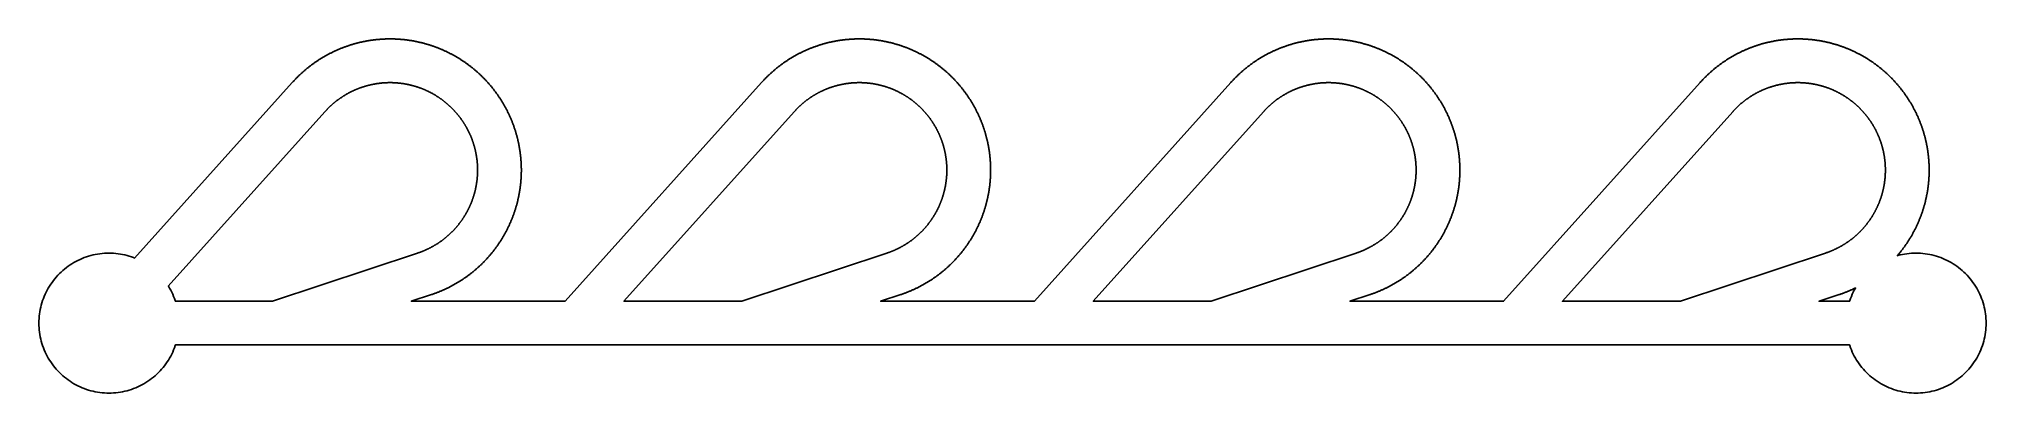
# Model space of a CAD drawing. Header units: millimetres. Extents: x -2.2 to 42.3, y -1.6 to 6.5.
import ezdxf

# ---------------------------------------------------------------- set-up
doc = ezdxf.new("R2010")
doc.units = ezdxf.units.MM

msp = doc.modelspace()

# ---------------------------------------------------------------- linework, layer by layer
for points in [[(0.900783, -0.514303), (0.883145, -0.5636), (0.863902, -0.612293), (0.843077, -0.660331), (0.820692, -0.707662), (0.796769, -0.754235), (0.771336, -0.8), (0.744419, -0.844909), (0.716047, -0.888912), (0.68625, -0.931964), (0.655061, -0.974018), (0.622512, -1.015029), (0.588639, -1.054953), (0.553478, -1.093748), (0.517066, -1.131371), (0.479443, -1.167783), (0.440649, -1.202944), (0.400724, -1.236817), (0.359713, -1.269365), (0.31766, -1.300555), (0.274608, -1.330351), (0.230604, -1.358723), (0.185695, -1.385641), (0.13993, -1.411074), (0.093357, -1.434996), (0.046026, -1.457382), (-0.002011, -1.478207), (-0.050705, -1.497449), (-0.100002, -1.515088), (-0.149849, -1.531105), (-0.200194, -1.545481), (-0.250983, -1.558203), (-0.30216, -1.569256), (-0.353672, -1.578629), (-0.405463, -1.586312), (-0.457477, -1.592296), (-0.50966, -1.596574), (-0.561954, -1.599143), (-0.614305, -1.6), (-0.666655, -1.599143), (-0.71895, -1.596574), (-0.771132, -1.592296), (-0.823147, -1.586312), (-0.874938, -1.578629), (-0.926449, -1.569256), (-0.977627, -1.558203), (-1.028415, -1.545481), (-1.07876, -1.531105), (-1.128608, -1.515088), (-1.177905, -1.497449), (-1.226598, -1.478207), (-1.274636, -1.457382), (-1.321967, -1.434996), (-1.36854, -1.411074), (-1.414305, -1.385641), (-1.459213, -1.358723), (-1.503217, -1.330351), (-1.546269, -1.300555), (-1.588323, -1.269365), (-1.629334, -1.236817), (-1.669258, -1.202944), (-1.708052, -1.167783), (-1.745676, -1.131371), (-1.782087, -1.093748), (-1.817248, -1.054953), (-1.851122, -1.015029), (-1.88367, -0.974018), (-1.914859, -0.931964), (-1.944656, -0.888912), (-1.973028, -0.844909), (-1.999945, -0.8), (-2.025379, -0.754235), (-2.049301, -0.707662), (-2.071687, -0.660331), (-2.092512, -0.612293), (-2.111754, -0.5636), (-2.129393, -0.514303), (-2.145409, -0.464455), (-2.159786, -0.41411), (-2.172508, -0.363322), (-2.183561, -0.312145), (-2.192934, -0.260633), (-2.200617, -0.208842), (-2.2066, -0.156827), (-2.210879, -0.104645), (-2.213448, -0.052351), (-2.214305, 0), (-2.213448, 0.052351), (-2.210879, 0.104645), (-2.2066, 0.156827), (-2.200617, 0.208842), (-2.192934, 0.260633), (-2.183561, 0.312145), (-2.172508, 0.363322), (-2.159786, 0.41411), (-2.145409, 0.464455), (-2.129393, 0.514303), (-2.111754, 0.5636), (-2.092512, 0.612293), (-2.071687, 0.660331), (-2.049301, 0.707662), (-2.025379, 0.754235), (-1.999945, 0.8), (-1.973028, 0.844909), (-1.944656, 0.888912), (-1.914859, 0.931964), (-1.88367, 0.974018), (-1.851122, 1.015029), (-1.817248, 1.054953), (-1.782087, 1.093748), (-1.745676, 1.131371), (-1.708052, 1.167783), (-1.669258, 1.202944), (-1.629334, 1.236817), (-1.588323, 1.269365), (-1.546269, 1.300555), (-1.503217, 1.330351), (-1.459213, 1.358723), (-1.414305, 1.385641), (-1.36854, 1.411074), (-1.321967, 1.434996), (-1.274636, 1.457382), (-1.226598, 1.478207), (-1.177905, 1.497449), (-1.128608, 1.515088), (-1.07876, 1.531105), (-1.028415, 1.545481), (-0.977627, 1.558203), (-0.926449, 1.569256), (-0.874938, 1.578629), (-0.823147, 1.586312), (-0.771132, 1.592296), (-0.71895, 1.596574), (-0.666655, 1.599143), (-0.614305, 1.6), (-0.561954, 1.599143), (-0.50966, 1.596574), (-0.457477, 1.592296), (-0.405463, 1.586312), (-0.353672, 1.578629), (-0.30216, 1.569256), (-0.250983, 1.558203), (-0.200194, 1.545481), (-0.149849, 1.531105), (-0.100002, 1.515088), (-0.050705, 1.497449), (-0.027553, 1.488301), (3.575077, 5.503498), (3.585305, 5.514838), (3.59559, 5.526127), (3.605933, 5.537363), (3.616332, 5.548546), (3.626789, 5.559677), (3.637302, 5.570753), (3.647871, 5.581777), (3.658496, 5.592746), (3.669177, 5.603661), (3.679914, 5.614521), (3.690705, 5.625327), (3.701552, 5.636078), (3.712453, 5.646773), (3.723408, 5.657412), (3.734417, 5.667996), (3.74548, 5.678524), (3.756597, 5.688995), (3.767767, 5.699409), (3.778989, 5.709767), (3.790264, 5.720067), (3.801592, 5.730309), (3.812971, 5.740494), (3.824402, 5.750621), (3.835885, 5.760689), (3.847418, 5.770699), (3.859003, 5.78065), (3.870637, 5.790542), (3.882323, 5.800374), (3.894058, 5.810147), (3.905842, 5.81986), (3.917676, 5.829513), (3.929559, 5.839106), (3.94149, 5.848638), (3.95347, 5.858109), (3.965498, 5.867519), (3.977574, 5.876867), (3.989697, 5.886154), (4.001868, 5.89538), (4.014085, 5.904543), (4.026348, 5.913644), (4.038658, 5.922682), (4.051014, 5.931657), (4.063415, 5.94057), (4.075861, 5.949419), (4.088352, 5.958205), (4.100888, 5.966927), (4.113468, 5.975585), (4.126092, 5.984179), (4.138759, 5.992709), (4.15147, 6.001174), (4.164224, 6.009574), (4.17702, 6.017909), (4.189859, 6.026179), (4.202739, 6.034384), (4.215661, 6.042522), (4.228625, 6.050595), (4.241629, 6.058602), (4.254674, 6.066543), (4.267759, 6.074417), (4.280884, 6.082224), (4.294048, 6.089964), (4.307252, 6.097638), (4.320495, 6.105244), (4.333776, 6.112782), (4.347096, 6.120253), (4.360453, 6.127656), (4.373848, 6.13499), (4.38728, 6.142257), (4.400749, 6.149455), (4.414254, 6.156584), (4.427795, 6.163645), (4.441372, 6.170636), (4.454985, 6.177558), (4.468633, 6.184411), (4.482315, 6.191195), (4.496032, 6.197908), (4.509782, 6.204552), (4.523567, 6.211126), (4.537384, 6.217629), (4.551235, 6.224062), (4.565118, 6.230424), (4.579033, 6.236716), (4.592981, 6.242936), (4.606959, 6.249086), (4.620969, 6.255164), (4.63501, 6.261171), (4.64908, 6.267107), (4.663181, 6.27297), (4.677312, 6.278762), (4.691472, 6.284482), (4.705661, 6.29013), (4.719878, 6.295705), (4.734124, 6.301208), (4.748397, 6.306638), (4.762698, 6.311996), (4.777026, 6.317281), (4.791381, 6.322492), (4.805762, 6.327631), (4.820169, 6.332696), (4.834602, 6.337688), (4.84906, 6.342606), (4.863542, 6.347451), (4.87805, 6.352222), (4.892581, 6.356919), (4.907136, 6.361542), (4.921714, 6.366091), (4.936315, 6.370565), (4.950939, 6.374966), (4.965586, 6.379291), (4.980253, 6.383542), (4.994943, 6.387719), (5.009653, 6.39182), (5.024384, 6.395847), (5.039136, 6.399798), (5.053907, 6.403675), (5.068698, 6.407476), (5.083508, 6.411202), (5.098337, 6.414852), (5.113184, 6.418427), (5.12805, 6.421926), (5.142933, 6.42535), (5.157833, 6.428697), (5.17275, 6.431969), (5.187683, 6.435165), (5.202633, 6.438285), (5.217598, 6.441328), (5.232578, 6.444296), (5.247574, 6.447187), (5.262583, 6.450001), (5.277608, 6.45274), (5.292645, 6.455401), (5.307696, 6.457987), (5.322761, 6.460495), (5.337837, 6.462927), (5.352926, 6.465282), (5.368027, 6.46756), (5.383139, 6.469761), (5.398262, 6.471886), (5.413396, 6.473933), (5.42854, 6.475903), (5.443693, 6.477797), (5.458856, 6.479613), (5.474029, 6.481351), (5.48921, 6.483013), (5.504399, 6.484597), (5.519596, 6.486104), (5.5348, 6.487533), (5.550012, 6.488885), (5.56523, 6.49016), (5.580455, 6.491357), (5.595685, 6.492477), (5.610921, 6.493519), (5.626162, 6.494483), (5.641408, 6.49537), (5.656658, 6.49618), (5.671912, 6.496911), (5.68717, 6.497565), (5.70243, 6.498142), (5.717694, 6.49864), (5.732959, 6.499061), (5.748227, 6.499404), (5.763496, 6.49967), (5.778767, 6.499857), (5.794038, 6.499967), (5.809309, 6.5), (5.824581, 6.499954), (5.839852, 6.499831), (5.855122, 6.49963), (5.870391, 6.499351), (5.885658, 6.498995), (5.900924, 6.498561), (5.916187, 6.498049), (5.931447, 6.49746), (5.946704, 6.496792), (5.961957, 6.496048), (5.977207, 6.495225), (5.992452, 6.494325), (6.007692, 6.493347), (6.022927, 6.492292), (6.038156, 6.491159), (6.05338, 6.489949), (6.068597, 6.488661), (6.083807, 6.487296), (6.099011, 6.485853), (6.114206, 6.484333), (6.129394, 6.482736), (6.144574, 6.481061), (6.159744, 6.479309), (6.174906, 6.47748), (6.190058, 6.475574), (6.2052, 6.473591), (6.220332, 6.47153), (6.235453, 6.469393), (6.250564, 6.467178), (6.265662, 6.464887), (6.280749, 6.462519), (6.295824, 6.460074), (6.310886, 6.457553), (6.325935, 6.454954), (6.34097, 6.45228), (6.355992, 6.449528), (6.370999, 6.446701), (6.385992, 6.443797), (6.40097, 6.440816), (6.415932, 6.43776), (6.430879, 6.434627), (6.44581, 6.431418), (6.460724, 6.428134), (6.475621, 6.424773), (6.490501, 6.421337), (6.505363, 6.417825), (6.520208, 6.414237), (6.535033, 6.410574), (6.54984, 6.406835), (6.564628, 6.403021), (6.579396, 6.399132), (6.594144, 6.395168), (6.608871, 6.391128), (6.623578, 6.387014), (6.638264, 6.382825), (6.652928, 6.378561), (6.667571, 6.374223), (6.682191, 6.36981), (6.696788, 6.365323), (6.711363, 6.360762), (6.725914, 6.356126), (6.740441, 6.351416), (6.754944, 6.346633), (6.769422, 6.341776), (6.783876, 6.336845), (6.798304, 6.33184), (6.812707, 6.326763), (6.827084, 6.321612), (6.841434, 6.316387), (6.855757, 6.31109), (6.870054, 6.30572), (6.884322, 6.300278), (6.898563, 6.294762), (6.912776, 6.289175), (6.92696, 6.283515), (6.941115, 6.277783), (6.95524, 6.271979), (6.969336, 6.266103), (6.983402, 6.260155), (6.997437, 6.254136), (7.011442, 6.248046), (7.025415, 6.241884), (7.039357, 6.235651), (7.053267, 6.229348), (7.067144, 6.222973), (7.080989, 6.216529), (7.094801, 6.210013), (7.10858, 6.203428), (7.122325, 6.196772), (7.136036, 6.190047), (7.149712, 6.183252), (7.163354, 6.176387), (7.176961, 6.169453), (7.190532, 6.16245), (7.204067, 6.155377), (7.217566, 6.148236), (7.231029, 6.141027), (7.244454, 6.133749), (7.257843, 6.126402), (7.271194, 6.118988), (7.284507, 6.111506), (7.297782, 6.103956), (7.311018, 6.096338), (7.324215, 6.088654), (7.337373, 6.080902), (7.350491, 6.073083), (7.363569, 6.065198), (7.376607, 6.057246), (7.389605, 6.049228), (7.402561, 6.041144), (7.415476, 6.032994), (7.428349, 6.024778), (7.441181, 6.016497), (7.45397, 6.008151), (7.466716, 5.99974), (7.47942, 5.991264), (7.49208, 5.982723), (7.504696, 5.974118), (7.517269, 5.965449), (7.529797, 5.956716), (7.542281, 5.94792), (7.554719, 5.93906), (7.567113, 5.930136), (7.579461, 5.92115), (7.591762, 5.912101), (7.604018, 5.90299), (7.616227, 5.893816), (7.62839, 5.88458), (7.640505, 5.875283), (7.652572, 5.865924), (7.664592, 5.856503), (7.676564, 5.847022), (7.688487, 5.83748), (7.700362, 5.827877), (7.712187, 5.818214), (7.723963, 5.80849), (7.73569, 5.798707), (7.747367, 5.788865), (7.758993, 5.778963), (7.770569, 5.769002), (7.782094, 5.758982), (7.793567, 5.748904), (7.80499, 5.738767), (7.81636, 5.728572), (7.827679, 5.71832), (7.838945, 5.70801), (7.850159, 5.697643), (7.861319, 5.687219), (7.872427, 5.676738), (7.883481, 5.666201), (7.894481, 5.655608), (7.905427, 5.644959), (7.916319, 5.634254), (7.927156, 5.623494), (7.937938, 5.612679), (7.948665, 5.60181), (7.959336, 5.590885), (7.969952, 5.579907), (7.980512, 5.568875), (7.991015, 5.557789), (8.001462, 5.546649), (8.011852, 5.535457), (8.022185, 5.524212), (8.032461, 5.512915), (8.042679, 5.501565), (8.052839, 5.490164), (8.062941, 5.47871), (8.072984, 5.467206), (8.082969, 5.455651), (8.092894, 5.444045), (8.102761, 5.432388), (8.112568, 5.420682), (8.122315, 5.408926), (8.132003, 5.39712), (8.14163, 5.385265), (8.151197, 5.373361), (8.160703, 5.361409), (8.170148, 5.349409), (8.179532, 5.33736), (8.188854, 5.325264), (8.198115, 5.313121), (8.207313, 5.300931), (8.21645, 5.288694), (8.225524, 5.27641), (8.234535, 5.264081), (8.243484, 5.251706), (8.25237, 5.239285), (8.261192, 5.22682), (8.26995, 5.21431), (8.278645, 5.201755), (8.287276, 5.189156), (8.295842, 5.176514), (8.304344, 5.163827), (8.312782, 5.151098), (8.321154, 5.138326), (8.329462, 5.125512), (8.337704, 5.112656), (8.34588, 5.099757), (8.353991, 5.086818), (8.362035, 5.073837), (8.370014, 5.060815), (8.377926, 5.047753), (8.385772, 5.034651), (8.39355, 5.021509), (8.401262, 5.008327), (8.408907, 4.995107), (8.416484, 4.981848), (8.423993, 4.96855), (8.431435, 4.955214), (8.438809, 4.941841), (8.446115, 4.92843), (8.453352, 4.914982), (8.46052, 4.901498), (8.46762, 4.887977), (8.474651, 4.87442), (8.481613, 4.860828), (8.488506, 4.847201), (8.495329, 4.833538), (8.502083, 4.819841), (8.508767, 4.80611), (8.51538, 4.792345), (8.521924, 4.778546), (8.528397, 4.764714), (8.5348, 4.75085), (8.541132, 4.736953), (8.547393, 4.723024), (8.553584, 4.709063), (8.559703, 4.695071), (8.565751, 4.681048), (8.571727, 4.666995), (8.577632, 4.652911), (8.583465, 4.638797), (8.589226, 4.624654), (8.594915, 4.610482), (8.600532, 4.596281), (8.606076, 4.582051), (8.611548, 4.567793), (8.616947, 4.553508), (8.622274, 4.539196), (8.627527, 4.524856), (8.632708, 4.51049), (8.637815, 4.496098), (8.642849, 4.48168), (8.64781, 4.467236), (8.652697, 4.452768), (8.65751, 4.438275), (8.662249, 4.423757), (8.666915, 4.409216), (8.671506, 4.394651), (8.676023, 4.380063), (8.680466, 4.365452), (8.684834, 4.350818), (8.689128, 4.336163), (8.693347, 4.321485), (8.697492, 4.306787), (8.701561, 4.292068), (8.705556, 4.277328), (8.709475, 4.262568), (8.713319, 4.247788), (8.717088, 4.232989), (8.720782, 4.218171), (8.7244, 4.203334), (8.727942, 4.188479), (8.731409, 4.173606), (8.7348, 4.158716), (8.738116, 4.143808), (8.741355, 4.128884), (8.744518, 4.113944), (8.747606, 4.098988), (8.750617, 4.084016), (8.753552, 4.069029), (8.75641, 4.054028), (8.759192, 4.039012), (8.761898, 4.023982), (8.764527, 4.008938), (8.767079, 3.993881), (8.769555, 3.978812), (8.771954, 3.96373), (8.774276, 3.948636), (8.776522, 3.93353), (8.77869, 3.918414), (8.780781, 3.903286), (8.782796, 3.888148), (8.784733, 3.873), (8.786593, 3.857842), (8.788376, 3.842675), (8.790082, 3.827499), (8.791711, 3.812314), (8.793262, 3.797122), (8.794736, 3.781921), (8.796132, 3.766714), (8.797451, 3.751499), (8.798692, 3.736278), (8.799857, 3.721051), (8.800943, 3.705818), (8.801952, 3.69058), (8.802883, 3.675337), (8.803737, 3.660089), (8.804513, 3.644838), (8.805212, 3.629582), (8.805832, 3.614323), (8.806376, 3.599061), (8.806841, 3.583797), (8.807229, 3.56853), (8.807539, 3.553262), (8.807771, 3.537992), (8.807925, 3.522721), (8.808002, 3.50745), (8.808001, 3.492178), (8.807923, 3.476907), (8.807766, 3.461636), (8.807532, 3.446366), (8.80722, 3.431098), (8.806831, 3.415832), (8.806363, 3.400567), (8.805818, 3.385305), (8.805196, 3.370046), (8.804495, 3.354791), (8.803717, 3.339539), (8.802862, 3.324292), (8.801928, 3.309049), (8.800917, 3.293811), (8.799829, 3.278578), (8.798663, 3.263351), (8.79742, 3.24813), (8.796099, 3.232916), (8.794701, 3.217708), (8.793225, 3.202508), (8.791672, 3.187316), (8.790041, 3.172132), (8.788334, 3.156956), (8.786549, 3.141789), (8.784687, 3.126631), (8.782748, 3.111484), (8.780731, 3.096346), (8.778638, 3.081218), (8.776468, 3.066102), (8.774221, 3.050996), (8.771896, 3.035903), (8.769496, 3.020821), (8.767018, 3.005752), (8.764464, 2.990695), (8.761833, 2.975652), (8.759125, 2.960623), (8.756341, 2.945607), (8.753481, 2.930606), (8.750544, 2.915619), (8.747531, 2.900648), (8.744442, 2.885692), (8.741277, 2.870752), (8.738036, 2.855828), (8.734719, 2.840921), (8.731326, 2.826032), (8.727857, 2.811159), (8.724313, 2.796305), (8.720693, 2.781468), (8.716997, 2.766651), (8.713227, 2.751852), (8.70938, 2.737073), (8.705459, 2.722313), (8.701463, 2.707574), (8.697392, 2.692855), (8.693245, 2.678157), (8.689024, 2.66348), (8.684729, 2.648825), (8.680359, 2.634192), (8.675914, 2.619582), (8.671395, 2.604994), (8.666802, 2.59043), (8.662135, 2.575889), (8.657394, 2.561372), (8.652579, 2.546879), (8.64769, 2.532412), (8.642727, 2.517969), (8.637692, 2.503551), (8.632583, 2.48916), (8.6274, 2.474794), (8.622145, 2.460456), (8.616817, 2.446144), (8.611416, 2.431859), (8.605942, 2.417602), (8.600396, 2.403373), (8.594777, 2.389173), (8.589086, 2.375001), (8.583324, 2.360859), (8.577489, 2.346746), (8.571582, 2.332663), (8.565604, 2.31861), (8.559555, 2.304588), (8.553434, 2.290596), (8.547242, 2.276637), (8.540979, 2.262708), (8.534645, 2.248812), (8.52824, 2.234949), (8.521765, 2.221118), (8.51522, 2.20732), (8.508605, 2.193556), (8.501919, 2.179825), (8.495164, 2.166129), (8.488339, 2.152467), (8.481445, 2.13884), (8.474481, 2.125249), (8.467448, 2.111693), (8.460347, 2.098173), (8.453176, 2.08469), (8.445937, 2.071243), (8.43863, 2.057833), (8.431255, 2.044461), (8.423811, 2.031126), (8.4163, 2.017829), (8.408721, 2.004571), (8.401075, 1.991351), (8.393362, 1.978171), (8.385581, 1.96503), (8.377734, 1.951929), (8.369821, 1.938867), (8.36184, 1.925847), (8.353794, 1.912867), (8.345682, 1.899928), (8.337504, 1.887031), (8.32926, 1.874175), (8.320951, 1.861362), (8.312577, 1.848591), (8.304138, 1.835863), (8.295635, 1.823178), (8.287067, 1.810537), (8.278434, 1.797939), (8.269738, 1.785385), (8.260978, 1.772876), (8.252154, 1.760412), (8.243267, 1.747992), (8.234317, 1.735618), (8.225304, 1.72329), (8.216228, 1.711008), (8.20709, 1.698772), (8.19789, 1.686583), (8.188628, 1.674441), (8.179304, 1.662346), (8.169918, 1.650299), (8.160472, 1.638299), (8.150965, 1.626348), (8.141396, 1.614446), (8.131768, 1.602592), (8.122079, 1.590787), (8.11233, 1.579032), (8.102521, 1.567327), (8.092653, 1.555672), (8.082726, 1.544067), (8.07274, 1.532513), (8.062695, 1.52101), (8.052592, 1.509558), (8.042431, 1.498158), (8.032211, 1.48681), (8.021934, 1.475513), (8.0116, 1.46427), (8.001209, 1.453079), (7.99076, 1.441941), (7.980255, 1.430856), (7.969694, 1.419825), (7.959077, 1.408848), (7.948404, 1.397925), (7.937676, 1.387057), (7.926892, 1.376243), (7.916054, 1.365484), (7.905161, 1.354781), (7.894214, 1.344133), (7.883212, 1.333541), (7.872157, 1.323006), (7.861048, 1.312526), (7.849886, 1.302104), (7.838671, 1.291738), (7.827404, 1.28143), (7.816084, 1.271179), (7.804712, 1.260985), (7.793289, 1.25085), (7.781814, 1.240773), (7.770287, 1.230755), (7.75871, 1.220795), (7.747083, 1.210895), (7.735405, 1.201054), (7.723677, 1.191272), (7.7119, 1.18155), (7.700073, 1.171889), (7.688197, 1.162287), (7.676273, 1.152746), (7.6643, 1.143266), (7.652279, 1.133848), (7.64021, 1.12449), (7.628094, 1.115194), (7.615931, 1.10596), (7.60372, 1.096788), (7.591463, 1.087678), (7.57916, 1.07863), (7.566811, 1.069646), (7.554417, 1.060724), (7.541977, 1.051865), (7.529493, 1.04307), (7.516963, 1.034339), (7.50439, 1.025672), (7.491772, 1.017068), (7.479111, 1.008529), (7.466406, 1.000055), (7.453659, 0.991645), (7.440869, 0.9833), (7.428036, 0.975021), (7.415162, 0.966807), (7.402246, 0.958659), (7.389289, 0.950576), (7.37629, 0.94256), (7.363251, 0.934609), (7.350172, 0.926726), (7.337053, 0.918909), (7.323894, 0.911159), (7.310696, 0.903475), (7.297459, 0.89586), (7.284183, 0.888311), (7.270869, 0.880831), (7.257517, 0.873418), (7.244128, 0.866073), (7.230701, 0.858797), (7.217238, 0.851589), (7.203738, 0.84445), (7.190202, 0.837379), (7.17663, 0.830378), (7.163022, 0.823445), (7.14938, 0.816582), (7.135702, 0.809789), (7.121991, 0.803065), (7.108245, 0.796411), (7.094466, 0.789827), (7.080653, 0.783314), (7.066807, 0.776871), (7.052929, 0.770498), (7.039018, 0.764196), (7.025075, 0.757965), (7.011101, 0.751805), (6.997096, 0.745716), (6.98306, 0.739699), (6.968993, 0.733753), (6.954897, 0.727879), (6.94077, 0.722077), (6.926615, 0.716346), (6.91243, 0.710688), (6.898217, 0.705102), (6.883975, 0.699589), (6.869706, 0.694148), (6.855409, 0.68878), (6.841085, 0.683484), (6.826734, 0.678262), (6.812357, 0.673113), (6.797953, 0.668037), (6.783524, 0.663034), (6.76907, 0.658105), (6.754591, 0.65325), (6.293707, 0.5), (9.808012, 0.5), (14.297393, 5.503498), (14.307621, 5.514838), (14.317906, 5.526127), (14.328249, 5.537363), (14.338649, 5.548546), (14.349105, 5.559677), (14.359618, 5.570753), (14.370188, 5.581777), (14.380813, 5.592746), (14.391494, 5.603661), (14.40223, 5.614521), (14.413022, 5.625327), (14.423868, 5.636078), (14.434769, 5.646773), (14.445724, 5.657412), (14.456734, 5.667996), (14.467797, 5.678524), (14.478913, 5.688995), (14.490083, 5.699409), (14.501305, 5.709767), (14.512581, 5.720067), (14.523908, 5.730309), (14.535287, 5.740494), (14.546718, 5.750621), (14.558201, 5.760689), (14.569734, 5.770699), (14.581319, 5.78065), (14.592954, 5.790542), (14.604639, 5.800374), (14.616374, 5.810147), (14.628158, 5.81986), (14.639992, 5.829513), (14.651875, 5.839106), (14.663807, 5.848638), (14.675787, 5.858109), (14.687815, 5.867519), (14.69989, 5.876867), (14.712014, 5.886154), (14.724184, 5.89538), (14.736401, 5.904543), (14.748665, 5.913644), (14.760974, 5.922682), (14.77333, 5.931657), (14.785731, 5.94057), (14.798177, 5.949419), (14.810668, 5.958205), (14.823204, 5.966927), (14.835784, 5.975585), (14.848408, 5.984179), (14.861076, 5.992709), (14.873786, 6.001174), (14.88654, 6.009574), (14.899336, 6.017909), (14.912175, 6.026179), (14.925055, 6.034384), (14.937978, 6.042522), (14.950941, 6.050595), (14.963945, 6.058602), (14.97699, 6.066543), (14.990075, 6.074417), (15.0032, 6.082224), (15.016365, 6.089964), (15.029569, 6.097638), (15.042811, 6.105244), (15.056093, 6.112782), (15.069412, 6.120253), (15.082769, 6.127656), (15.096164, 6.13499), (15.109596, 6.142257), (15.123065, 6.149455), (15.13657, 6.156584), (15.150112, 6.163645), (15.163689, 6.170636), (15.177301, 6.177558), (15.190949, 6.184411), (15.204631, 6.191195), (15.218348, 6.197908), (15.232099, 6.204552), (15.245883, 6.211126), (15.259701, 6.217629), (15.273551, 6.224062), (15.287434, 6.230424), (15.30135, 6.236716), (15.315297, 6.242936), (15.329276, 6.249086), (15.343285, 6.255164), (15.357326, 6.261171), (15.371397, 6.267107), (15.385498, 6.27297), (15.399628, 6.278762), (15.413788, 6.284482), (15.427977, 6.29013), (15.442195, 6.295705), (15.45644, 6.301208), (15.470714, 6.306638), (15.485015, 6.311996), (15.499343, 6.317281), (15.513697, 6.322492), (15.528078, 6.327631), (15.542485, 6.332696), (15.556918, 6.337688), (15.571376, 6.342606), (15.585859, 6.347451), (15.600366, 6.352222), (15.614897, 6.356919), (15.629452, 6.361542), (15.644031, 6.366091), (15.658632, 6.370565), (15.673256, 6.374966), (15.687902, 6.379291), (15.70257, 6.383542), (15.717259, 6.387719), (15.73197, 6.39182), (15.746701, 6.395847), (15.761452, 6.399798), (15.776224, 6.403675), (15.791015, 6.407476), (15.805825, 6.411202), (15.820654, 6.414852), (15.835501, 6.418427), (15.850366, 6.421926), (15.865249, 6.42535), (15.880149, 6.428697), (15.895066, 6.431969), (15.909999, 6.435165), (15.924949, 6.438285), (15.939914, 6.441328), (15.954894, 6.444296), (15.96989, 6.447187), (15.9849, 6.450001), (15.999924, 6.45274), (16.014962, 6.455401), (16.030013, 6.457987), (16.045077, 6.460495), (16.060154, 6.462927), (16.075242, 6.465282), (16.090343, 6.46756), (16.105455, 6.469761), (16.120578, 6.471886), (16.135712, 6.473933), (16.150856, 6.475903), (16.16601, 6.477797), (16.181173, 6.479613), (16.196345, 6.481351), (16.211526, 6.483013), (16.226715, 6.484597), (16.241912, 6.486104), (16.257117, 6.487533), (16.272328, 6.488885), (16.287546, 6.49016), (16.302771, 6.491357), (16.318001, 6.492477), (16.333237, 6.493519), (16.348478, 6.494483), (16.363724, 6.49537), (16.378974, 6.49618), (16.394228, 6.496911), (16.409486, 6.497565), (16.424747, 6.498142), (16.44001, 6.49864), (16.455276, 6.499061), (16.470543, 6.499404), (16.485813, 6.49967), (16.501083, 6.499857), (16.516354, 6.499967), (16.531626, 6.5), (16.546897, 6.499954), (16.562168, 6.499831), (16.577438, 6.49963), (16.592707, 6.499351), (16.607975, 6.498995), (16.62324, 6.498561), (16.638503, 6.498049), (16.653763, 6.49746), (16.66902, 6.496792), (16.684274, 6.496048), (16.699523, 6.495225), (16.714768, 6.494325), (16.730008, 6.493347), (16.745243, 6.492292), (16.760473, 6.491159), (16.775696, 6.489949), (16.790913, 6.488661), (16.806124, 6.487296), (16.821327, 6.485853), (16.836523, 6.484333), (16.851711, 6.482736), (16.86689, 6.481061), (16.882061, 6.479309), (16.897222, 6.47748), (16.912374, 6.475574), (16.927517, 6.473591), (16.942649, 6.47153), (16.95777, 6.469393), (16.97288, 6.467178), (16.987979, 6.464887), (17.003065, 6.462519), (17.01814, 6.460074), (17.033202, 6.457553), (17.048251, 6.454954), (17.063286, 6.45228), (17.078308, 6.449528), (17.093315, 6.446701), (17.108308, 6.443797), (17.123286, 6.440816), (17.138249, 6.43776), (17.153196, 6.434627), (17.168126, 6.431418), (17.18304, 6.428134), (17.197938, 6.424773), (17.212817, 6.421337), (17.22768, 6.417825), (17.242524, 6.414237), (17.25735, 6.410574), (17.272156, 6.406835), (17.286944, 6.403021), (17.301712, 6.399132), (17.31646, 6.395168), (17.331188, 6.391128), (17.345895, 6.387014), (17.36058, 6.382825), (17.375245, 6.378561), (17.389887, 6.374223), (17.404507, 6.36981), (17.419105, 6.365323), (17.433679, 6.360762), (17.44823, 6.356126), (17.462757, 6.351416), (17.47726, 6.346633), (17.491739, 6.341776), (17.506192, 6.336845), (17.520621, 6.33184), (17.535023, 6.326763), (17.5494, 6.321612), (17.56375, 6.316387), (17.578074, 6.31109), (17.59237, 6.30572), (17.606639, 6.300278), (17.620879, 6.294762), (17.635092, 6.289175), (17.649276, 6.283515), (17.663431, 6.277783), (17.677557, 6.271979), (17.691653, 6.266103), (17.705718, 6.260155), (17.719754, 6.254136), (17.733758, 6.248046), (17.747732, 6.241884), (17.761673, 6.235651), (17.775583, 6.229348), (17.789461, 6.222973), (17.803306, 6.216529), (17.817118, 6.210013), (17.830896, 6.203428), (17.844641, 6.196772), (17.858352, 6.190047), (17.872029, 6.183252), (17.88567, 6.176387), (17.899277, 6.169453), (17.912848, 6.16245), (17.926383, 6.155377), (17.939883, 6.148236), (17.953345, 6.141027), (17.966771, 6.133749), (17.980159, 6.126402), (17.99351, 6.118988), (18.006823, 6.111506), (18.020098, 6.103956), (18.033334, 6.096338), (18.046531, 6.088654), (18.059689, 6.080902), (18.072807, 6.073083), (18.085886, 6.065198), (18.098924, 6.057246), (18.111921, 6.049228), (18.124877, 6.041144), (18.137792, 6.032994), (18.150666, 6.024778), (18.163497, 6.016497), (18.176286, 6.008151), (18.189033, 5.99974), (18.201736, 5.991264), (18.214396, 5.982723), (18.227013, 5.974118), (18.239585, 5.965449), (18.252113, 5.956716), (18.264597, 5.94792), (18.277036, 5.93906), (18.289429, 5.930136), (18.301777, 5.92115), (18.314079, 5.912101), (18.326334, 5.90299), (18.338544, 5.893816), (18.350706, 5.88458), (18.362821, 5.875283), (18.374889, 5.865924), (18.386908, 5.856503), (18.39888, 5.847022), (18.410804, 5.83748), (18.422678, 5.827877), (18.434504, 5.818214), (18.44628, 5.80849), (18.458006, 5.798707), (18.469683, 5.788865), (18.481309, 5.778963), (18.492885, 5.769002), (18.50441, 5.758982), (18.515884, 5.748904), (18.527306, 5.738767), (18.538677, 5.728572), (18.549995, 5.71832), (18.561261, 5.70801), (18.572475, 5.697643), (18.583636, 5.687219), (18.594743, 5.676738), (18.605797, 5.666201), (18.616797, 5.655608), (18.627743, 5.644959), (18.638635, 5.634254), (18.649472, 5.623494), (18.660254, 5.612679), (18.670981, 5.60181), (18.681653, 5.590885), (18.692268, 5.579907), (18.702828, 5.568875), (18.713332, 5.557789), (18.723779, 5.546649), (18.734169, 5.535457), (18.744502, 5.524212), (18.754777, 5.512915), (18.764995, 5.501565), (18.775155, 5.490164), (18.785257, 5.47871), (18.7953, 5.467206), (18.805285, 5.455651), (18.815211, 5.444045), (18.825077, 5.432388), (18.834884, 5.420682), (18.844632, 5.408926), (18.854319, 5.39712), (18.863946, 5.385265), (18.873513, 5.373361), (18.883019, 5.361409), (18.892464, 5.349409), (18.901848, 5.33736), (18.91117, 5.325264), (18.920431, 5.313121), (18.92963, 5.300931), (18.938766, 5.288694), (18.94784, 5.27641), (18.956852, 5.264081), (18.9658, 5.251706), (18.974686, 5.239285), (18.983508, 5.22682), (18.992267, 5.21431), (19.000961, 5.201755), (19.009592, 5.189156), (19.018159, 5.176514), (19.026661, 5.163827), (19.035098, 5.151098), (19.043471, 5.138326), (19.051778, 5.125512), (19.06002, 5.112656), (19.068196, 5.099757), (19.076307, 5.086818), (19.084352, 5.073837), (19.09233, 5.060815), (19.100242, 5.047753), (19.108088, 5.034651), (19.115867, 5.021509), (19.123578, 5.008327), (19.131223, 4.995107), (19.1388, 4.981848), (19.14631, 4.96855), (19.153751, 4.955214), (19.161125, 4.941841), (19.168431, 4.92843), (19.175668, 4.914982), (19.182837, 4.901498), (19.189937, 4.887977), (19.196968, 4.87442), (19.20393, 4.860828), (19.210822, 4.847201), (19.217646, 4.833538), (19.224399, 4.819841), (19.231083, 4.80611), (19.237697, 4.792345), (19.24424, 4.778546), (19.250713, 4.764714), (19.257116, 4.75085), (19.263448, 4.736953), (19.26971, 4.723024), (19.2759, 4.709063), (19.282019, 4.695071), (19.288067, 4.681048), (19.294043, 4.666995), (19.299948, 4.652911), (19.305781, 4.638797), (19.311542, 4.624654), (19.317231, 4.610482), (19.322848, 4.596281), (19.328393, 4.582051), (19.333864, 4.567793), (19.339264, 4.553508), (19.34459, 4.539196), (19.349844, 4.524856), (19.355024, 4.51049), (19.360132, 4.496098), (19.365166, 4.48168), (19.370126, 4.467236), (19.375013, 4.452768), (19.379826, 4.438275), (19.384566, 4.423757), (19.389231, 4.409216), (19.393822, 4.394651), (19.398339, 4.380063), (19.402782, 4.365452), (19.407151, 4.350818), (19.411444, 4.336163), (19.415664, 4.321485), (19.419808, 4.306787), (19.423877, 4.292068), (19.427872, 4.277328), (19.431791, 4.262568), (19.435636, 4.247788), (19.439405, 4.232989), (19.443098, 4.218171), (19.446716, 4.203334), (19.450259, 4.188479), (19.453726, 4.173606), (19.457117, 4.158716), (19.460432, 4.143808), (19.463671, 4.128884), (19.466835, 4.113944), (19.469922, 4.098988), (19.472933, 4.084016), (19.475868, 4.069029), (19.478726, 4.054028), (19.481508, 4.039012), (19.484214, 4.023982), (19.486843, 4.008938), (19.489396, 3.993881), (19.491871, 3.978812), (19.49427, 3.96373), (19.496593, 3.948636), (19.498838, 3.93353), (19.501006, 3.918414), (19.503098, 3.903286), (19.505112, 3.888148), (19.507049, 3.873), (19.50891, 3.857842), (19.510693, 3.842675), (19.512398, 3.827499), (19.514027, 3.812314), (19.515578, 3.797122), (19.517052, 3.781921), (19.518448, 3.766714), (19.519767, 3.751499), (19.521009, 3.736278), (19.522173, 3.721051), (19.523259, 3.705818), (19.524268, 3.69058), (19.5252, 3.675337), (19.526053, 3.660089), (19.52683, 3.644838), (19.527528, 3.629582), (19.528149, 3.614323), (19.528692, 3.599061), (19.529157, 3.583797), (19.529545, 3.56853), (19.529855, 3.553262), (19.530087, 3.537992), (19.530242, 3.522721), (19.530319, 3.50745), (19.530318, 3.492178), (19.530239, 3.476907), (19.530083, 3.461636), (19.529848, 3.446366), (19.529537, 3.431098), (19.529147, 3.415832), (19.52868, 3.400567), (19.528135, 3.385305), (19.527512, 3.370046), (19.526812, 3.354791), (19.526034, 3.339539), (19.525178, 3.324292), (19.524245, 3.309049), (19.523234, 3.293811), (19.522145, 3.278578), (19.52098, 3.263351), (19.519736, 3.24813), (19.518415, 3.232916), (19.517017, 3.217708), (19.515541, 3.202508), (19.513988, 3.187316), (19.512358, 3.172132), (19.51065, 3.156956), (19.508865, 3.141789), (19.507003, 3.126631), (19.505064, 3.111484), (19.503048, 3.096346), (19.500954, 3.081218), (19.498784, 3.066102), (19.496537, 3.050996), (19.494213, 3.035903), (19.491812, 3.020821), (19.489334, 3.005752), (19.48678, 2.990695), (19.484149, 2.975652), (19.481442, 2.960623), (19.478658, 2.945607), (19.475797, 2.930606), (19.472861, 2.915619), (19.469848, 2.900648), (19.466759, 2.885692), (19.463593, 2.870752), (19.460352, 2.855828), (19.457035, 2.840921), (19.453642, 2.826032), (19.450173, 2.811159), (19.446629, 2.796305), (19.443009, 2.781468), (19.439314, 2.766651), (19.435543, 2.751852), (19.431697, 2.737073), (19.427776, 2.722313), (19.423779, 2.707574), (19.419708, 2.692855), (19.415562, 2.678157), (19.411341, 2.66348), (19.407045, 2.648825), (19.402675, 2.634192), (19.39823, 2.619582), (19.393711, 2.604994), (19.389118, 2.59043), (19.384451, 2.575889), (19.37971, 2.561372), (19.374895, 2.546879), (19.370006, 2.532412), (19.365044, 2.517969), (19.360008, 2.503551), (19.354899, 2.48916), (19.349717, 2.474794), (19.344461, 2.460456), (19.339133, 2.446144), (19.333732, 2.431859), (19.328258, 2.417602), (19.322712, 2.403373), (19.317094, 2.389173), (19.311403, 2.375001), (19.30564, 2.360859), (19.299805, 2.346746), (19.293899, 2.332663), (19.287921, 2.31861), (19.281871, 2.304588), (19.27575, 2.290596), (19.269558, 2.276637), (19.263295, 2.262708), (19.256961, 2.248812), (19.250557, 2.234949), (19.244082, 2.221118), (19.237536, 2.20732), (19.230921, 2.193556), (19.224235, 2.179825), (19.21748, 2.166129), (19.210655, 2.152467), (19.203761, 2.13884), (19.196797, 2.125249), (19.189765, 2.111693), (19.182663, 2.098173), (19.175493, 2.08469), (19.168254, 2.071243), (19.160946, 2.057833), (19.153571, 2.044461), (19.146128, 2.031126), (19.138616, 2.017829), (19.131038, 2.004571), (19.123391, 1.991351), (19.115678, 1.978171), (19.107898, 1.96503), (19.100051, 1.951929), (19.092137, 1.938867), (19.084157, 1.925847), (19.07611, 1.912867), (19.067998, 1.899928), (19.05982, 1.887031), (19.051576, 1.874175), (19.043268, 1.861362), (19.034894, 1.848591), (19.026455, 1.835863), (19.017951, 1.823178), (19.009383, 1.810537), (19.000751, 1.797939), (18.992054, 1.785385), (18.983294, 1.772876), (18.97447, 1.760412), (18.965583, 1.747992), (18.956633, 1.735618), (18.94762, 1.72329), (18.938544, 1.711008), (18.929406, 1.698772), (18.920206, 1.686583), (18.910944, 1.674441), (18.90162, 1.662346), (18.892235, 1.650299), (18.882788, 1.638299), (18.873281, 1.626348), (18.863713, 1.614446), (18.854084, 1.602592), (18.844395, 1.590787), (18.834646, 1.579032), (18.824838, 1.567327), (18.81497, 1.555672), (18.805043, 1.544067), (18.795056, 1.532513), (18.785012, 1.52101), (18.774908, 1.509558), (18.764747, 1.498158), (18.754528, 1.48681), (18.744251, 1.475513), (18.733916, 1.46427), (18.723525, 1.453079), (18.713077, 1.441941), (18.702572, 1.430856), (18.692011, 1.419825), (18.681394, 1.408848), (18.670721, 1.397925), (18.659992, 1.387057), (18.649209, 1.376243), (18.63837, 1.365484), (18.627477, 1.354781), (18.61653, 1.344133), (18.605528, 1.333541), (18.594473, 1.323006), (18.583364, 1.312526), (18.572203, 1.302104), (18.560988, 1.291738), (18.54972, 1.28143), (18.5384, 1.271179), (18.527029, 1.260985), (18.515605, 1.25085), (18.50413, 1.240773), (18.492604, 1.230755), (18.481027, 1.220795), (18.469399, 1.210895), (18.457721, 1.201054), (18.445994, 1.191272), (18.434216, 1.18155), (18.42239, 1.171889), (18.410514, 1.162287), (18.398589, 1.152746), (18.386616, 1.143266), (18.374595, 1.133848), (18.362527, 1.12449), (18.35041, 1.115194), (18.338247, 1.10596), (18.326037, 1.096788), (18.31378, 1.087678), (18.301477, 1.07863), (18.289128, 1.069646), (18.276733, 1.060724), (18.264294, 1.051865), (18.251809, 1.04307), (18.23928, 1.034339), (18.226706, 1.025672), (18.214088, 1.017068), (18.201427, 1.008529), (18.188723, 1.000055), (18.175975, 0.991645), (18.163185, 0.9833), (18.150353, 0.975021), (18.137478, 0.966807), (18.124562, 0.958659), (18.111605, 0.950576), (18.098607, 0.94256), (18.085568, 0.934609), (18.072488, 0.926726), (18.059369, 0.918909), (18.04621, 0.911159), (18.033012, 0.903475), (18.019775, 0.89586), (18.006499, 0.888311), (17.993186, 0.880831), (17.979834, 0.873418), (17.966444, 0.866073), (17.953018, 0.858797), (17.939554, 0.851589), (17.926054, 0.84445), (17.912518, 0.837379), (17.898946, 0.830378), (17.885339, 0.823445), (17.871696, 0.816582), (17.858019, 0.809789), (17.844307, 0.803065), (17.830561, 0.796411), (17.816782, 0.789827), (17.802969, 0.783314), (17.789123, 0.776871), (17.775245, 0.770498), (17.761334, 0.764196), (17.747392, 0.757965), (17.733418, 0.751805), (17.719412, 0.745716), (17.705376, 0.739699), (17.69131, 0.733753), (17.677213, 0.727879), (17.663087, 0.722077), (17.648931, 0.716346), (17.634746, 0.710688), (17.620533, 0.705102), (17.606292, 0.699589), (17.592022, 0.694148), (17.577725, 0.68878), (17.563401, 0.683484), (17.54905, 0.678262), (17.534673, 0.673113), (17.52027, 0.668037), (17.505841, 0.663034), (17.491387, 0.658105), (17.476907, 0.65325), (17.016023, 0.5), (20.530328, 0.5), (25.01971, 5.503498), (25.029937, 5.514838), (25.040223, 5.526127), (25.050565, 5.537363), (25.060965, 5.548546), (25.071422, 5.559677), (25.081935, 5.570753), (25.092504, 5.581777), (25.103129, 5.592746), (25.11381, 5.603661), (25.124547, 5.614521), (25.135338, 5.625327), (25.146184, 5.636078), (25.157085, 5.646773), (25.168041, 5.657412), (25.17905, 5.667996), (25.190113, 5.678524), (25.20123, 5.688995), (25.212399, 5.699409), (25.223622, 5.709767), (25.234897, 5.720067), (25.246224, 5.730309), (25.257604, 5.740494), (25.269035, 5.750621), (25.280517, 5.760689), (25.292051, 5.770699), (25.303635, 5.78065), (25.31527, 5.790542), (25.326955, 5.800374), (25.33869, 5.810147), (25.350475, 5.81986), (25.362309, 5.829513), (25.374192, 5.839106), (25.386123, 5.848638), (25.398103, 5.858109), (25.410131, 5.867519), (25.422207, 5.876867), (25.43433, 5.886154), (25.4465, 5.89538), (25.458717, 5.904543), (25.470981, 5.913644), (25.483291, 5.922682), (25.495646, 5.931657), (25.508047, 5.94057), (25.520494, 5.949419), (25.532985, 5.958205), (25.545521, 5.966927), (25.558101, 5.975585), (25.570725, 5.984179), (25.583392, 5.992709), (25.596103, 6.001174), (25.608856, 6.009574), (25.621653, 6.017909), (25.634491, 6.026179), (25.647372, 6.034384), (25.660294, 6.042522), (25.673257, 6.050595), (25.686261, 6.058602), (25.699306, 6.066543), (25.712391, 6.074417), (25.725516, 6.082224), (25.738681, 6.089964), (25.751885, 6.097638), (25.765128, 6.105244), (25.778409, 6.112782), (25.791728, 6.120253), (25.805086, 6.127656), (25.81848, 6.13499), (25.831912, 6.142257), (25.845381, 6.149455), (25.858887, 6.156584), (25.872428, 6.163645), (25.886005, 6.170636), (25.899618, 6.177558), (25.913265, 6.184411), (25.926948, 6.191195), (25.940664, 6.197908), (25.954415, 6.204552), (25.968199, 6.211126), (25.982017, 6.217629), (25.995868, 6.224062), (26.009751, 6.230424), (26.023666, 6.236716), (26.037613, 6.242936), (26.051592, 6.249086), (26.065602, 6.255164), (26.079642, 6.261171), (26.093713, 6.267107), (26.107814, 6.27297), (26.121945, 6.278762), (26.136105, 6.284482), (26.150294, 6.29013), (26.164511, 6.295705), (26.178757, 6.301208), (26.19303, 6.306638), (26.207331, 6.311996), (26.221659, 6.317281), (26.236014, 6.322492), (26.250395, 6.327631), (26.264802, 6.332696), (26.279234, 6.337688), (26.293692, 6.342606), (26.308175, 6.347451), (26.322682, 6.352222), (26.337213, 6.356919), (26.351768, 6.361542), (26.366347, 6.366091), (26.380948, 6.370565), (26.395572, 6.374966), (26.410218, 6.379291), (26.424886, 6.383542), (26.439576, 6.387719), (26.454286, 6.39182), (26.469017, 6.395847), (26.483769, 6.399798), (26.49854, 6.403675), (26.513331, 6.407476), (26.528141, 6.411202), (26.54297, 6.414852), (26.557817, 6.418427), (26.572682, 6.421926), (26.587565, 6.42535), (26.602465, 6.428697), (26.617382, 6.431969), (26.632316, 6.435165), (26.647265, 6.438285), (26.66223, 6.441328), (26.677211, 6.444296), (26.692206, 6.447187), (26.707216, 6.450001), (26.72224, 6.45274), (26.737278, 6.455401), (26.752329, 6.457987), (26.767393, 6.460495), (26.78247, 6.462927), (26.797559, 6.465282), (26.812659, 6.46756), (26.827772, 6.469761), (26.842895, 6.471886), (26.858028, 6.473933), (26.873172, 6.475903), (26.888326, 6.477797), (26.903489, 6.479613), (26.918661, 6.481351), (26.933842, 6.483013), (26.949031, 6.484597), (26.964228, 6.486104), (26.979433, 6.487533), (26.994644, 6.488885), (27.009863, 6.49016), (27.025087, 6.491357), (27.040318, 6.492477), (27.055554, 6.493519), (27.070795, 6.494483), (27.086041, 6.49537), (27.101291, 6.49618), (27.116545, 6.496911), (27.131802, 6.497565), (27.147063, 6.498142), (27.162326, 6.49864), (27.177592, 6.499061), (27.19286, 6.499404), (27.208129, 6.49967), (27.223399, 6.499857), (27.23867, 6.499967), (27.253942, 6.5), (27.269213, 6.499954), (27.284485, 6.499831), (27.299755, 6.49963), (27.315024, 6.499351), (27.330291, 6.498995), (27.345556, 6.498561), (27.360819, 6.498049), (27.37608, 6.49746), (27.391337, 6.496792), (27.40659, 6.496048), (27.421839, 6.495225), (27.437084, 6.494325), (27.452325, 6.493347), (27.46756, 6.492292), (27.482789, 6.491159), (27.498013, 6.489949), (27.51323, 6.488661), (27.52844, 6.487296), (27.543643, 6.485853), (27.558839, 6.484333), (27.574027, 6.482736), (27.589206, 6.481061), (27.604377, 6.479309), (27.619539, 6.47748), (27.634691, 6.475574), (27.649833, 6.473591), (27.664965, 6.47153), (27.680086, 6.469393), (27.695196, 6.467178), (27.710295, 6.464887), (27.725382, 6.462519), (27.740456, 6.460074), (27.755518, 6.457553), (27.770567, 6.454954), (27.785603, 6.45228), (27.800624, 6.449528), (27.815632, 6.446701), (27.830625, 6.443797), (27.845603, 6.440816), (27.860565, 6.43776), (27.875512, 6.434627), (27.890443, 6.431418), (27.905357, 6.428134), (27.920254, 6.424773), (27.935134, 6.421337), (27.949996, 6.417825), (27.96484, 6.414237), (27.979666, 6.410574), (27.994473, 6.406835), (28.00926, 6.403021), (28.024028, 6.399132), (28.038776, 6.395168), (28.053504, 6.391128), (28.068211, 6.387014), (28.082897, 6.382825), (28.097561, 6.378561), (28.112203, 6.374223), (28.126823, 6.36981), (28.141421, 6.365323), (28.155995, 6.360762), (28.170546, 6.356126), (28.185074, 6.351416), (28.199577, 6.346633), (28.214055, 6.341776), (28.228509, 6.336845), (28.242937, 6.33184), (28.25734, 6.326763), (28.271716, 6.321612), (28.286066, 6.316387), (28.30039, 6.31109), (28.314686, 6.30572), (28.328955, 6.300278), (28.343196, 6.294762), (28.357408, 6.289175), (28.371592, 6.283515), (28.385747, 6.277783), (28.399873, 6.271979), (28.413969, 6.266103), (28.428035, 6.260155), (28.44207, 6.254136), (28.456075, 6.248046), (28.470048, 6.241884), (28.48399, 6.235651), (28.4979, 6.229348), (28.511777, 6.222973), (28.525622, 6.216529), (28.539434, 6.210013), (28.553213, 6.203428), (28.566958, 6.196772), (28.580669, 6.190047), (28.594345, 6.183252), (28.607987, 6.176387), (28.621593, 6.169453), (28.635164, 6.16245), (28.6487, 6.155377), (28.662199, 6.148236), (28.675661, 6.141027), (28.689087, 6.133749), (28.702476, 6.126402), (28.715827, 6.118988), (28.72914, 6.111506), (28.742414, 6.103956), (28.75565, 6.096338), (28.768848, 6.088654), (28.782005, 6.080902), (28.795124, 6.073083), (28.808202, 6.065198), (28.82124, 6.057246), (28.834237, 6.049228), (28.847194, 6.041144), (28.860109, 6.032994), (28.872982, 6.024778), (28.885813, 6.016497), (28.898603, 6.008151), (28.911349, 5.99974), (28.924052, 5.991264), (28.936713, 5.982723), (28.949329, 5.974118), (28.961902, 5.965449), (28.97443, 5.956716), (28.986913, 5.94792), (28.999352, 5.93906), (29.011745, 5.930136), (29.024093, 5.92115), (29.036395, 5.912101), (29.048651, 5.90299), (29.06086, 5.893816), (29.073022, 5.88458), (29.085137, 5.875283), (29.097205, 5.865924), (29.109225, 5.856503), (29.121197, 5.847022), (29.13312, 5.83748), (29.144994, 5.827877), (29.15682, 5.818214), (29.168596, 5.80849), (29.180323, 5.798707), (29.191999, 5.788865), (29.203626, 5.778963), (29.215201, 5.769002), (29.226726, 5.758982), (29.2382, 5.748904), (29.249622, 5.738767), (29.260993, 5.728572), (29.272312, 5.71832), (29.283578, 5.70801), (29.294791, 5.697643), (29.305952, 5.687219), (29.317059, 5.676738), (29.328113, 5.666201), (29.339113, 5.655608), (29.35006, 5.644959), (29.360951, 5.634254), (29.371788, 5.623494), (29.382571, 5.612679), (29.393298, 5.60181), (29.403969, 5.590885), (29.414585, 5.579907), (29.425145, 5.568875), (29.435648, 5.557789), (29.446095, 5.546649), (29.456485, 5.535457), (29.466818, 5.524212), (29.477093, 5.512915), (29.487311, 5.501565), (29.497471, 5.490164), (29.507573, 5.47871), (29.517617, 5.467206), (29.527601, 5.455651), (29.537527, 5.444045), (29.547394, 5.432388), (29.557201, 5.420682), (29.566948, 5.408926), (29.576636, 5.39712), (29.586263, 5.385265), (29.595829, 5.373361), (29.605335, 5.361409), (29.61478, 5.349409), (29.624164, 5.33736), (29.633487, 5.325264), (29.642747, 5.313121), (29.651946, 5.300931), (29.661083, 5.288694), (29.670157, 5.27641), (29.679168, 5.264081), (29.688117, 5.251706), (29.697002, 5.239285), (29.705824, 5.22682), (29.714583, 5.21431), (29.723278, 5.201755), (29.731909, 5.189156), (29.740475, 5.176514), (29.748977, 5.163827), (29.757415, 5.151098), (29.765787, 5.138326), (29.774094, 5.125512), (29.782336, 5.112656), (29.790513, 5.099757), (29.798623, 5.086818), (29.806668, 5.073837), (29.814647, 5.060815), (29.822559, 5.047753), (29.830404, 5.034651), (29.838183, 5.021509), (29.845895, 5.008327), (29.853539, 4.995107), (29.861116, 4.981848), (29.868626, 4.96855), (29.876068, 4.955214), (29.883442, 4.941841), (29.890747, 4.92843), (29.897984, 4.914982), (29.905153, 4.901498), (29.912253, 4.887977), (29.919284, 4.87442), (29.926246, 4.860828), (29.933139, 4.847201), (29.939962, 4.833538), (29.946715, 4.819841), (29.953399, 4.80611), (29.960013, 4.792345), (29.966557, 4.778546), (29.97303, 4.764714), (29.979433, 4.75085), (29.985765, 4.736953), (29.992026, 4.723024), (29.998216, 4.709063), (30.004335, 4.695071), (30.010383, 4.681048), (30.01636, 4.666995), (30.022265, 4.652911), (30.028098, 4.638797), (30.033859, 4.624654), (30.039548, 4.610482), (30.045164, 4.596281), (30.050709, 4.582051), (30.056181, 4.567793), (30.06158, 4.553508), (30.066907, 4.539196), (30.07216, 4.524856), (30.077341, 4.51049), (30.082448, 4.496098), (30.087482, 4.48168), (30.092442, 4.467236), (30.097329, 4.452768), (30.102143, 4.438275), (30.106882, 4.423757), (30.111547, 4.409216), (30.116139, 4.394651), (30.120656, 4.380063), (30.125099, 4.365452), (30.129467, 4.350818), (30.133761, 4.336163), (30.13798, 4.321485), (30.142124, 4.306787), (30.146194, 4.292068), (30.150188, 4.277328), (30.154108, 4.262568), (30.157952, 4.247788), (30.161721, 4.232989), (30.165415, 4.218171), (30.169033, 4.203334), (30.172575, 4.188479), (30.176042, 4.173606), (30.179433, 4.158716), (30.182748, 4.143808), (30.185988, 4.128884), (30.189151, 4.113944), (30.192238, 4.098988), (30.195249, 4.084016), (30.198184, 4.069029), (30.201043, 4.054028), (30.203825, 4.039012), (30.20653, 4.023982), (30.209159, 4.008938), (30.211712, 3.993881), (30.214188, 3.978812), (30.216587, 3.96373), (30.218909, 3.948636), (30.221154, 3.93353), (30.223323, 3.918414), (30.225414, 3.903286), (30.227428, 3.888148), (30.229366, 3.873), (30.231226, 3.857842), (30.233009, 3.842675), (30.234715, 3.827499), (30.236343, 3.812314), (30.237894, 3.797122), (30.239368, 3.781921), (30.240765, 3.766714), (30.242084, 3.751499), (30.243325, 3.736278), (30.244489, 3.721051), (30.245576, 3.705818), (30.246585, 3.69058), (30.247516, 3.675337), (30.24837, 3.660089), (30.249146, 3.644838), (30.249844, 3.629582), (30.250465, 3.614323), (30.251008, 3.599061), (30.251474, 3.583797), (30.251861, 3.56853), (30.252171, 3.553262), (30.252404, 3.537992), (30.252558, 3.522721), (30.252635, 3.50745), (30.252634, 3.492178), (30.252555, 3.476907), (30.252399, 3.461636), (30.252165, 3.446366), (30.251853, 3.431098), (30.251463, 3.415832), (30.250996, 3.400567), (30.250451, 3.385305), (30.249828, 3.370046), (30.249128, 3.354791), (30.24835, 3.339539), (30.247494, 3.324292), (30.246561, 3.309049), (30.24555, 3.293811), (30.244462, 3.278578), (30.243296, 3.263351), (30.242052, 3.24813), (30.240732, 3.232916), (30.239333, 3.217708), (30.237858, 3.202508), (30.236304, 3.187316), (30.234674, 3.172132), (30.232966, 3.156956), (30.231182, 3.141789), (30.22932, 3.126631), (30.22738, 3.111484), (30.225364, 3.096346), (30.223271, 3.081218), (30.2211, 3.066102), (30.218853, 3.050996), (30.216529, 3.035903), (30.214128, 3.020821), (30.211651, 3.005752), (30.209096, 2.990695), (30.206465, 2.975652), (30.203758, 2.960623), (30.200974, 2.945607), (30.198114, 2.930606), (30.195177, 2.915619), (30.192164, 2.900648), (30.189075, 2.885692), (30.18591, 2.870752), (30.182669, 2.855828), (30.179351, 2.840921), (30.175959, 2.826032), (30.17249, 2.811159), (30.168945, 2.796305), (30.165325, 2.781468), (30.16163, 2.766651), (30.157859, 2.751852), (30.154013, 2.737073), (30.150092, 2.722313), (30.146096, 2.707574), (30.142024, 2.692855), (30.137878, 2.678157), (30.133657, 2.66348), (30.129361, 2.648825), (30.124991, 2.634192), (30.120547, 2.619582), (30.116028, 2.604994), (30.111435, 2.59043), (30.106767, 2.575889), (30.102026, 2.561372), (30.097211, 2.546879), (30.092322, 2.532412), (30.08736, 2.517969), (30.082324, 2.503551), (30.077215, 2.48916), (30.072033, 2.474794), (30.066778, 2.460456), (30.061449, 2.446144), (30.056048, 2.431859), (30.050575, 2.417602), (30.045029, 2.403373), (30.03941, 2.389173), (30.033719, 2.375001), (30.027956, 2.360859), (30.022122, 2.346746), (30.016215, 2.332663), (30.010237, 2.31861), (30.004187, 2.304588), (29.998066, 2.290596), (29.991874, 2.276637), (29.985611, 2.262708), (29.979278, 2.248812), (29.972873, 2.234949), (29.966398, 2.221118), (29.959853, 2.20732), (29.953237, 2.193556), (29.946552, 2.179825), (29.939797, 2.166129), (29.932972, 2.152467), (29.926077, 2.13884), (29.919114, 2.125249), (29.912081, 2.111693), (29.904979, 2.098173), (29.897809, 2.08469), (29.89057, 2.071243), (29.883263, 2.057833), (29.875887, 2.044461), (29.868444, 2.031126), (29.860933, 2.017829), (29.853354, 2.004571), (29.845708, 1.991351), (29.837994, 1.978171), (29.830214, 1.96503), (29.822367, 1.951929), (29.814453, 1.938867), (29.806473, 1.925847), (29.798427, 1.912867), (29.790314, 1.899928), (29.782136, 1.887031), (29.773893, 1.874175), (29.765584, 1.861362), (29.75721, 1.848591), (29.748771, 1.835863), (29.740267, 1.823178), (29.731699, 1.810537), (29.723067, 1.797939), (29.71437, 1.785385), (29.70561, 1.772876), (29.696787, 1.760412), (29.6879, 1.747992), (29.678949, 1.735618), (29.669936, 1.72329), (29.660861, 1.711008), (29.651723, 1.698772), (29.642522, 1.686583), (29.63326, 1.674441), (29.623936, 1.662346), (29.614551, 1.650299), (29.605105, 1.638299), (29.595597, 1.626348), (29.586029, 1.614446), (29.5764, 1.602592), (29.566712, 1.590787), (29.556963, 1.579032), (29.547154, 1.567327), (29.537286, 1.555672), (29.527359, 1.544067), (29.517373, 1.532513), (29.507328, 1.52101), (29.497225, 1.509558), (29.487063, 1.498158), (29.476844, 1.48681), (29.466567, 1.475513), (29.456233, 1.46427), (29.445841, 1.453079), (29.435393, 1.441941), (29.424888, 1.430856), (29.414327, 1.419825), (29.40371, 1.408848), (29.393037, 1.397925), (29.382309, 1.387057), (29.371525, 1.376243), (29.360687, 1.365484), (29.349794, 1.354781), (29.338846, 1.344133), (29.327845, 1.333541), (29.31679, 1.323006), (29.305681, 1.312526), (29.294519, 1.302104), (29.283304, 1.291738), (29.272037, 1.28143), (29.260717, 1.271179), (29.249345, 1.260985), (29.237921, 1.25085), (29.226446, 1.240773), (29.21492, 1.230755), (29.203343, 1.220795), (29.191716, 1.210895), (29.180038, 1.201054), (29.16831, 1.191272), (29.156533, 1.18155), (29.144706, 1.171889), (29.13283, 1.162287), (29.120906, 1.152746), (29.108933, 1.143266), (29.096912, 1.133848), (29.084843, 1.12449), (29.072727, 1.115194), (29.060563, 1.10596), (29.048353, 1.096788), (29.036096, 1.087678), (29.023793, 1.07863), (29.011444, 1.069646), (28.99905, 1.060724), (28.98661, 1.051865), (28.974125, 1.04307), (28.961596, 1.034339), (28.949022, 1.025672), (28.936405, 1.017068), (28.923744, 1.008529), (28.911039, 1.000055), (28.898292, 0.991645), (28.885502, 0.9833), (28.872669, 0.975021), (28.859795, 0.966807), (28.846879, 0.958659), (28.833921, 0.950576), (28.820923, 0.94256), (28.807884, 0.934609), (28.794805, 0.926726), (28.781686, 0.918909), (28.768527, 0.911159), (28.755329, 0.903475), (28.742091, 0.89586), (28.728816, 0.888311), (28.715502, 0.880831), (28.70215, 0.873418), (28.688761, 0.866073), (28.675334, 0.858797), (28.661871, 0.851589), (28.648371, 0.84445), (28.634834, 0.837379), (28.621262, 0.830378), (28.607655, 0.823445), (28.594012, 0.816582), (28.580335, 0.809789), (28.566623, 0.803065), (28.552878, 0.796411), (28.539098, 0.789827), (28.525285, 0.783314), (28.51144, 0.776871), (28.497561, 0.770498), (28.483651, 0.764196), (28.469708, 0.757965), (28.455734, 0.751805), (28.441729, 0.745716), (28.427693, 0.739699), (28.413626, 0.733753), (28.399529, 0.727879), (28.385403, 0.722077), (28.371247, 0.716346), (28.357063, 0.710688), (28.342849, 0.705102), (28.328608, 0.699589), (28.314338, 0.694148), (28.300041, 0.68878), (28.285717, 0.683484), (28.271367, 0.678262), (28.256989, 0.673113), (28.242586, 0.668037), (28.228157, 0.663034), (28.213703, 0.658105), (28.199224, 0.65325), (27.738339, 0.5), (31.252644, 0.5), (35.742026, 5.503498), (35.752254, 5.514838), (35.762539, 5.526127), (35.772882, 5.537363), (35.783281, 5.548546), (35.793738, 5.559677), (35.804251, 5.570753), (35.81482, 5.581777), (35.825445, 5.592746), (35.836126, 5.603661), (35.846863, 5.614521), (35.857654, 5.625327), (35.868501, 5.636078), (35.879402, 5.646773), (35.890357, 5.657412), (35.901366, 5.667996), (35.912429, 5.678524), (35.923546, 5.688995), (35.934716, 5.699409), (35.945938, 5.709767), (35.957213, 5.720067), (35.968541, 5.730309), (35.97992, 5.740494), (35.991351, 5.750621), (36.002834, 5.760689), (36.014367, 5.770699), (36.025952, 5.78065), (36.037586, 5.790542), (36.049272, 5.800374), (36.061007, 5.810147), (36.072791, 5.81986), (36.084625, 5.829513), (36.096508, 5.839106), (36.108439, 5.848638), (36.120419, 5.858109), (36.132447, 5.867519), (36.144523, 5.876867), (36.156646, 5.886154), (36.168817, 5.89538), (36.181034, 5.904543), (36.193297, 5.913644), (36.205607, 5.922682), (36.217963, 5.931657), (36.230364, 5.94057), (36.24281, 5.949419), (36.255301, 5.958205), (36.267837, 5.966927), (36.280417, 5.975585), (36.293041, 5.984179), (36.305708, 5.992709), (36.318419, 6.001174), (36.331173, 6.009574), (36.343969, 6.017909), (36.356808, 6.026179), (36.369688, 6.034384), (36.38261, 6.042522), (36.395574, 6.050595), (36.408578, 6.058602), (36.421623, 6.066543), (36.434708, 6.074417), (36.447833, 6.082224), (36.460997, 6.089964), (36.474201, 6.097638), (36.487444, 6.105244), (36.500725, 6.112782), (36.514045, 6.120253), (36.527402, 6.127656), (36.540797, 6.13499), (36.554229, 6.142257), (36.567698, 6.149455), (36.581203, 6.156584), (36.594744, 6.163645), (36.608321, 6.170636), (36.621934, 6.177558), (36.635582, 6.184411), (36.649264, 6.191195), (36.662981, 6.197908), (36.676731, 6.204552), (36.690516, 6.211126), (36.704333, 6.217629), (36.718184, 6.224062), (36.732067, 6.230424), (36.745982, 6.236716), (36.75993, 6.242936), (36.773908, 6.249086), (36.787918, 6.255164), (36.801959, 6.261171), (36.816029, 6.267107), (36.83013, 6.27297), (36.844261, 6.278762), (36.858421, 6.284482), (36.87261, 6.29013), (36.886827, 6.295705), (36.901073, 6.301208), (36.915346, 6.306638), (36.929647, 6.311996), (36.943975, 6.317281), (36.95833, 6.322492), (36.972711, 6.327631), (36.987118, 6.332696), (37.001551, 6.337688), (37.016009, 6.342606), (37.030491, 6.347451), (37.044999, 6.352222), (37.05953, 6.356919), (37.074085, 6.361542), (37.088663, 6.366091), (37.103264, 6.370565), (37.117888, 6.374966), (37.132535, 6.379291), (37.147202, 6.383542), (37.161892, 6.387719), (37.176602, 6.39182), (37.191333, 6.395847), (37.206085, 6.399798), (37.220856, 6.403675), (37.235647, 6.407476), (37.250457, 6.411202), (37.265286, 6.414852), (37.280133, 6.418427), (37.294999, 6.421926), (37.309882, 6.42535), (37.324782, 6.428697), (37.339699, 6.431969), (37.354632, 6.435165), (37.369582, 6.438285), (37.384547, 6.441328), (37.399527, 6.444296), (37.414523, 6.447187), (37.429532, 6.450001), (37.444557, 6.45274), (37.459594, 6.455401), (37.474645, 6.457987), (37.48971, 6.460495), (37.504786, 6.462927), (37.519875, 6.465282), (37.534976, 6.46756), (37.550088, 6.469761), (37.565211, 6.471886), (37.580345, 6.473933), (37.595489, 6.475903), (37.610642, 6.477797), (37.625805, 6.479613), (37.640978, 6.481351), (37.656159, 6.483013), (37.671348, 6.484597), (37.686545, 6.486104), (37.701749, 6.487533), (37.716961, 6.488885), (37.732179, 6.49016), (37.747404, 6.491357), (37.762634, 6.492477), (37.77787, 6.493519), (37.793111, 6.494483), (37.808357, 6.49537), (37.823607, 6.49618), (37.838861, 6.496911), (37.854119, 6.497565), (37.869379, 6.498142), (37.884643, 6.49864), (37.899908, 6.499061), (37.915176, 6.499404), (37.930445, 6.49967), (37.945716, 6.499857), (37.960987, 6.499967), (37.976258, 6.5), (37.99153, 6.499954), (38.006801, 6.499831), (38.022071, 6.49963), (38.03734, 6.499351), (38.052607, 6.498995), (38.067873, 6.498561), (38.083136, 6.498049), (38.098396, 6.49746), (38.113653, 6.496792), (38.128906, 6.496048), (38.144156, 6.495225), (38.159401, 6.494325), (38.174641, 6.493347), (38.189876, 6.492292), (38.205105, 6.491159), (38.220329, 6.489949), (38.235546, 6.488661), (38.250756, 6.487296), (38.26596, 6.485853), (38.281155, 6.484333), (38.296343, 6.482736), (38.311523, 6.481061), (38.326693, 6.479309), (38.341855, 6.47748), (38.357007, 6.475574), (38.372149, 6.473591), (38.387281, 6.47153), (38.402402, 6.469393), (38.417513, 6.467178), (38.432611, 6.464887), (38.447698, 6.462519), (38.462773, 6.460074), (38.477835, 6.457553), (38.492884, 6.454954), (38.507919, 6.45228), (38.522941, 6.449528), (38.537948, 6.446701), (38.552941, 6.443797), (38.567919, 6.440816), (38.582881, 6.43776), (38.597828, 6.434627), (38.612759, 6.431418), (38.627673, 6.428134), (38.64257, 6.424773), (38.65745, 6.421337), (38.672312, 6.417825), (38.687157, 6.414237), (38.701982, 6.410574), (38.716789, 6.406835), (38.731577, 6.403021), (38.746345, 6.399132), (38.761093, 6.395168), (38.77582, 6.391128), (38.790527, 6.387014), (38.805213, 6.382825), (38.819877, 6.378561), (38.83452, 6.374223), (38.84914, 6.36981), (38.863737, 6.365323), (38.878312, 6.360762), (38.892863, 6.356126), (38.90739, 6.351416), (38.921893, 6.346633), (38.936371, 6.341776), (38.950825, 6.336845), (38.965253, 6.33184), (38.979656, 6.326763), (38.994033, 6.321612), (39.008383, 6.316387), (39.022706, 6.31109), (39.037003, 6.30572), (39.051271, 6.300278), (39.065512, 6.294762), (39.079725, 6.289175), (39.093909, 6.283515), (39.108064, 6.277783), (39.122189, 6.271979), (39.136285, 6.266103), (39.150351, 6.260155), (39.164386, 6.254136), (39.178391, 6.248046), (39.192364, 6.241884), (39.206306, 6.235651), (39.220216, 6.229348), (39.234093, 6.222973), (39.247938, 6.216529), (39.26175, 6.210013), (39.275529, 6.203428), (39.289274, 6.196772), (39.302985, 6.190047), (39.316661, 6.183252), (39.330303, 6.176387), (39.34391, 6.169453), (39.357481, 6.16245), (39.371016, 6.155377), (39.384515, 6.148236), (39.397978, 6.141027), (39.411403, 6.133749), (39.424792, 6.126402), (39.438143, 6.118988), (39.451456, 6.111506), (39.464731, 6.103956), (39.477967, 6.096338), (39.491164, 6.088654), (39.504322, 6.080902), (39.51744, 6.073083), (39.530518, 6.065198), (39.543556, 6.057246), (39.556554, 6.049228), (39.56951, 6.041144), (39.582425, 6.032994), (39.595298, 6.024778), (39.60813, 6.016497), (39.620919, 6.008151), (39.633665, 5.99974), (39.646369, 5.991264), (39.659029, 5.982723), (39.671645, 5.974118), (39.684218, 5.965449), (39.696746, 5.956716), (39.70923, 5.94792), (39.721668, 5.93906), (39.734062, 5.930136), (39.74641, 5.92115), (39.758711, 5.912101), (39.770967, 5.90299), (39.783176, 5.893816), (39.795339, 5.88458), (39.807454, 5.875283), (39.819521, 5.865924), (39.831541, 5.856503), (39.843513, 5.847022), (39.855436, 5.83748), (39.867311, 5.827877), (39.879136, 5.818214), (39.890912, 5.80849), (39.902639, 5.798707), (39.914316, 5.788865), (39.925942, 5.778963), (39.937518, 5.769002), (39.949043, 5.758982), (39.960516, 5.748904), (39.971939, 5.738767), (39.983309, 5.728572), (39.994628, 5.71832), (40.005894, 5.70801), (40.017108, 5.697643), (40.028268, 5.687219), (40.039376, 5.676738), (40.05043, 5.666201), (40.06143, 5.655608), (40.072376, 5.644959), (40.083268, 5.634254), (40.094105, 5.623494), (40.104887, 5.612679), (40.115614, 5.60181), (40.126285, 5.590885), (40.136901, 5.579907), (40.147461, 5.568875), (40.157964, 5.557789), (40.168411, 5.546649), (40.178801, 5.535457), (40.189134, 5.524212), (40.19941, 5.512915), (40.209628, 5.501565), (40.219788, 5.490164), (40.22989, 5.47871), (40.239933, 5.467206), (40.249918, 5.455651), (40.259843, 5.444045), (40.26971, 5.432388), (40.279517, 5.420682), (40.289264, 5.408926), (40.298952, 5.39712), (40.308579, 5.385265), (40.318146, 5.373361), (40.327652, 5.361409), (40.337097, 5.349409), (40.346481, 5.33736), (40.355803, 5.325264), (40.365064, 5.313121), (40.374262, 5.300931), (40.383399, 5.288694), (40.392473, 5.27641), (40.401484, 5.264081), (40.410433, 5.251706), (40.419319, 5.239285), (40.428141, 5.22682), (40.436899, 5.21431), (40.445594, 5.201755), (40.454225, 5.189156), (40.462791, 5.176514), (40.471293, 5.163827), (40.479731, 5.151098), (40.488103, 5.138326), (40.496411, 5.125512), (40.504653, 5.112656), (40.512829, 5.099757), (40.52094, 5.086818), (40.528984, 5.073837), (40.536963, 5.060815), (40.544875, 5.047753), (40.552721, 5.034651), (40.560499, 5.021509), (40.568211, 5.008327), (40.575856, 4.995107), (40.583433, 4.981848), (40.590942, 4.96855), (40.598384, 4.955214), (40.605758, 4.941841), (40.613064, 4.92843), (40.620301, 4.914982), (40.627469, 4.901498), (40.634569, 4.887977), (40.6416, 4.87442), (40.648562, 4.860828), (40.655455, 4.847201), (40.662278, 4.833538), (40.669032, 4.819841), (40.675716, 4.80611), (40.682329, 4.792345), (40.688873, 4.778546), (40.695346, 4.764714), (40.701749, 4.75085), (40.708081, 4.736953), (40.714342, 4.723024), (40.720533, 4.709063), (40.726652, 4.695071), (40.7327, 4.681048), (40.738676, 4.666995), (40.744581, 4.652911), (40.750414, 4.638797), (40.756175, 4.624654), (40.761864, 4.610482), (40.767481, 4.596281), (40.773025, 4.582051), (40.778497, 4.567793), (40.783896, 4.553508), (40.789223, 4.539196), (40.794476, 4.524856), (40.799657, 4.51049), (40.804764, 4.496098), (40.809798, 4.48168), (40.814759, 4.467236), (40.819646, 4.452768), (40.824459, 4.438275), (40.829198, 4.423757), (40.833864, 4.409216), (40.838455, 4.394651), (40.842972, 4.380063), (40.847415, 4.365452), (40.851783, 4.350818), (40.856077, 4.336163), (40.860296, 4.321485), (40.864441, 4.306787), (40.86851, 4.292068), (40.872505, 4.277328), (40.876424, 4.262568), (40.880268, 4.247788), (40.884037, 4.232989), (40.887731, 4.218171), (40.891349, 4.203334), (40.894892, 4.188479), (40.898358, 4.173606), (40.901749, 4.158716), (40.905065, 4.143808), (40.908304, 4.128884), (40.911467, 4.113944), (40.914555, 4.098988), (40.917566, 4.084016), (40.920501, 4.069029), (40.923359, 4.054028), (40.926141, 4.039012), (40.928847, 4.023982), (40.931476, 4.008938), (40.934028, 3.993881), (40.936504, 3.978812), (40.938903, 3.96373), (40.941225, 3.948636), (40.943471, 3.93353), (40.945639, 3.918414), (40.94773, 3.903286), (40.949745, 3.888148), (40.951682, 3.873), (40.953542, 3.857842), (40.955325, 3.842675), (40.957031, 3.827499), (40.95866, 3.812314), (40.960211, 3.797122), (40.961685, 3.781921), (40.963081, 3.766714), (40.9644, 3.751499), (40.965642, 3.736278), (40.966806, 3.721051), (40.967892, 3.705818), (40.968901, 3.69058), (40.969832, 3.675337), (40.970686, 3.660089), (40.971462, 3.644838), (40.972161, 3.629582), (40.972781, 3.614323), (40.973325, 3.599061), (40.97379, 3.583797), (40.974178, 3.56853), (40.974488, 3.553262), (40.97472, 3.537992), (40.974875, 3.522721), (40.974951, 3.50745), (40.97495, 3.492178), (40.974872, 3.476907), (40.974715, 3.461636), (40.974481, 3.446366), (40.974169, 3.431098), (40.97378, 3.415832), (40.973312, 3.400567), (40.972767, 3.385305), (40.972145, 3.370046), (40.971444, 3.354791), (40.970666, 3.339539), (40.969811, 3.324292), (40.968877, 3.309049), (40.967866, 3.293811), (40.966778, 3.278578), (40.965612, 3.263351), (40.964369, 3.24813), (40.963048, 3.232916), (40.96165, 3.217708), (40.960174, 3.202508), (40.958621, 3.187316), (40.95699, 3.172132), (40.955283, 3.156956), (40.953498, 3.141789), (40.951636, 3.126631), (40.949697, 3.111484), (40.94768, 3.096346), (40.945587, 3.081218), (40.943417, 3.066102), (40.94117, 3.050996), (40.938845, 3.035903), (40.936445, 3.020821), (40.933967, 3.005752), (40.931413, 2.990695), (40.928782, 2.975652), (40.926074, 2.960623), (40.92329, 2.945607), (40.92043, 2.930606), (40.917493, 2.915619), (40.91448, 2.900648), (40.911391, 2.885692), (40.908226, 2.870752), (40.904985, 2.855828), (40.901668, 2.840921), (40.898275, 2.826032), (40.894806, 2.811159), (40.891262, 2.796305), (40.887642, 2.781468), (40.883946, 2.766651), (40.880176, 2.751852), (40.87633, 2.737073), (40.872408, 2.722313), (40.868412, 2.707574), (40.864341, 2.692855), (40.860194, 2.678157), (40.855973, 2.66348), (40.851678, 2.648825), (40.847308, 2.634192), (40.842863, 2.619582), (40.838344, 2.604994), (40.833751, 2.59043), (40.829084, 2.575889), (40.824343, 2.561372), (40.819528, 2.546879), (40.814639, 2.532412), (40.809676, 2.517969), (40.804641, 2.503551), (40.799532, 2.48916), (40.794349, 2.474794), (40.789094, 2.460456), (40.783766, 2.446144), (40.778365, 2.431859), (40.772891, 2.417602), (40.767345, 2.403373), (40.761726, 2.389173), (40.756036, 2.375001), (40.750273, 2.360859), (40.744438, 2.346746), (40.738531, 2.332663), (40.732553, 2.31861), (40.726504, 2.304588), (40.720383, 2.290596), (40.714191, 2.276637), (40.707928, 2.262708), (40.701594, 2.248812), (40.695189, 2.234949), (40.688714, 2.221118), (40.682169, 2.20732), (40.675554, 2.193556), (40.668868, 2.179825), (40.662113, 2.166129), (40.655288, 2.152467), (40.648394, 2.13884), (40.64143, 2.125249), (40.634397, 2.111693), (40.627296, 2.098173), (40.620125, 2.08469), (40.612886, 2.071243), (40.605579, 2.057833), (40.598204, 2.044461), (40.59076, 2.031126), (40.583249, 2.017829), (40.57567, 2.004571), (40.568024, 1.991351), (40.560311, 1.978171), (40.55253, 1.96503), (40.544683, 1.951929), (40.53677, 1.938867), (40.528789, 1.925847), (40.520743, 1.912867), (40.512631, 1.899928), (40.504453, 1.887031), (40.496209, 1.874175), (40.4879, 1.861362), (40.479526, 1.848591), (40.471087, 1.835863), (40.462584, 1.823178), (40.454016, 1.810537), (40.445383, 1.797939), (40.436687, 1.785385), (40.427927, 1.772876), (40.419103, 1.760412), (40.410216, 1.747992), (40.401266, 1.735618), (40.392253, 1.72329), (40.383177, 1.711008), (40.374039, 1.698772), (40.364839, 1.686583), (40.355577, 1.674441), (40.346253, 1.662346), (40.336868, 1.650299), (40.327421, 1.638299), (40.317914, 1.626348), (40.308345, 1.614446), (40.298717, 1.602592), (40.289028, 1.590787), (40.279279, 1.579032), (40.26947, 1.567327), (40.259602, 1.555672), (40.249675, 1.544067), (40.247636, 1.541708), (40.26085, 1.545481), (40.311639, 1.558203), (40.362816, 1.569256), (40.414328, 1.578629), (40.466119, 1.586312), (40.518133, 1.592296), (40.570316, 1.596574), (40.62261, 1.599143), (40.674961, 1.6), (40.727311, 1.599143), (40.779606, 1.596574), (40.831788, 1.592296), (40.883802, 1.586312), (40.935593, 1.578629), (40.987105, 1.569256), (41.038283, 1.558203), (41.089071, 1.545481), (41.139416, 1.531105), (41.189264, 1.515088), (41.238561, 1.497449), (41.287254, 1.478207), (41.335292, 1.457382), (41.382622, 1.434996), (41.429195, 1.411074), (41.474961, 1.385641), (41.519869, 1.358723), (41.563873, 1.330351), (41.606925, 1.300555), (41.648979, 1.269365), (41.68999, 1.236817), (41.729914, 1.202944), (41.768708, 1.167783), (41.806331, 1.131371), (41.842743, 1.093748), (41.877904, 1.054953), (41.911777, 1.015029), (41.944326, 0.974018), (41.975515, 0.931964), (42.005312, 0.888912), (42.033684, 0.844909), (42.060601, 0.8), (42.086035, 0.754235), (42.109957, 0.707662), (42.132343, 0.660331), (42.153168, 0.612293), (42.17241, 0.5636), (42.190049, 0.514303), (42.206065, 0.464455), (42.220442, 0.41411), (42.233164, 0.363322), (42.244217, 0.312145), (42.25359, 0.260633), (42.261272, 0.208842), (42.267256, 0.156827), (42.271535, 0.104645), (42.274104, 0.052351), (42.274961, 0), (42.274104, -0.052351), (42.271535, -0.104645), (42.267256, -0.156827), (42.261272, -0.208842), (42.25359, -0.260633), (42.244217, -0.312145), (42.233164, -0.363322), (42.220442, -0.41411), (42.206065, -0.464455), (42.190049, -0.514303), (42.17241, -0.5636), (42.153168, -0.612293), (42.132343, -0.660331), (42.109957, -0.707662), (42.086035, -0.754235), (42.060601, -0.8), (42.033684, -0.844909), (42.005312, -0.888912), (41.975515, -0.931964), (41.944326, -0.974018), (41.911777, -1.015029), (41.877904, -1.054953), (41.842743, -1.093748), (41.806331, -1.131371), (41.768708, -1.167783), (41.729914, -1.202944), (41.68999, -1.236817), (41.648979, -1.269365), (41.606925, -1.300555), (41.563873, -1.330351), (41.519869, -1.358723), (41.474961, -1.385641), (41.429195, -1.411074), (41.382622, -1.434996), (41.335292, -1.457382), (41.287254, -1.478207), (41.238561, -1.497449), (41.189264, -1.515088), (41.139416, -1.531105), (41.089071, -1.545481), (41.038283, -1.558203), (40.987105, -1.569256), (40.935593, -1.578629), (40.883802, -1.586312), (40.831788, -1.592296), (40.779606, -1.596574), (40.727311, -1.599143), (40.674961, -1.6), (40.62261, -1.599143), (40.570316, -1.596574), (40.518133, -1.592296), (40.466119, -1.586312), (40.414328, -1.578629), (40.362816, -1.569256), (40.311639, -1.558203), (40.26085, -1.545481), (40.210505, -1.531105), (40.160657, -1.515088), (40.11136, -1.497449), (40.062667, -1.478207), (40.014629, -1.457382), (39.967299, -1.434996), (39.920726, -1.411074), (39.874961, -1.385641), (39.830052, -1.358723), (39.786048, -1.330351), (39.742996, -1.300555), (39.700942, -1.269365), (39.659931, -1.236817), (39.620007, -1.202944), (39.581213, -1.167783), (39.54359, -1.131371), (39.507178, -1.093748), (39.472017, -1.054953), (39.438144, -1.015029), (39.405595, -0.974018), (39.374406, -0.931964), (39.344609, -0.888912), (39.316237, -0.844909), (39.28932, -0.8), (39.263887, -0.754235), (39.239964, -0.707662), (39.217578, -0.660331), (39.196753, -0.612293), (39.177511, -0.5636), (39.159872, -0.514303), (39.155277, -0.5), (0.905379, -0.5), (0.900783, -0.514303)], [(0.744419, 0.844909), (0.771336, 0.8), (0.796769, 0.754235), (0.820692, 0.707662), (0.843077, 0.660331), (0.863902, 0.612293), (0.883145, 0.5636), (0.900783, 0.514303), (0.905379, 0.5), (3.124401, 0.5), (6.439065, 1.602166), (6.448717, 1.605403), (6.458353, 1.608689), (6.467973, 1.612025), (6.477575, 1.615409), (6.48716, 1.618841), (6.496727, 1.622323), (6.506276, 1.625853), (6.515808, 1.629432), (6.525321, 1.633059), (6.534815, 1.636735), (6.544291, 1.640459), (6.553747, 1.644231), (6.563184, 1.648051), (6.572602, 1.651919), (6.581999, 1.655835), (6.591377, 1.659799), (6.600734, 1.663811), (6.610071, 1.66787), (6.619387, 1.671977), (6.628682, 1.676131), (6.637956, 1.680332), (6.647208, 1.68458), (6.656439, 1.688876), (6.665648, 1.693218), (6.674834, 1.697607), (6.683998, 1.702043), (6.693139, 1.706526), (6.702257, 1.711055), (6.711352, 1.71563), (6.720424, 1.720252), (6.729472, 1.724919), (6.738496, 1.729633), (6.747496, 1.734393), (6.756471, 1.739198), (6.765423, 1.744049), (6.774349, 1.748945), (6.78325, 1.753887), (6.792126, 1.758874), (6.800976, 1.763906), (6.809801, 1.768984), (6.8186, 1.774106), (6.827372, 1.779272), (6.836119, 1.784484), (6.844838, 1.78974), (6.853531, 1.79504), (6.862196, 1.800384), (6.870835, 1.805772), (6.879445, 1.811205), (6.888028, 1.816681), (6.896583, 1.8222), (6.90511, 1.827763), (6.913608, 1.83337), (6.922078, 1.839019), (6.930519, 1.844712), (6.93893, 1.850448), (6.947313, 1.856226), (6.955666, 1.862047), (6.963989, 1.86791), (6.972282, 1.873816), (6.980545, 1.879764), (6.988777, 1.885753), (6.996979, 1.891785), (7.005151, 1.897858), (7.013291, 1.903973), (7.0214, 1.910129), (7.029477, 1.916327), (7.037523, 1.922565), (7.045537, 1.928844), (7.053519, 1.935164), (7.061469, 1.941525), (7.069386, 1.947926), (7.07727, 1.954367), (7.085122, 1.960848), (7.092941, 1.967369), (7.100726, 1.97393), (7.108477, 1.98053), (7.116196, 1.98717), (7.12388, 1.993849), (7.13153, 2.000567), (7.139145, 2.007324), (7.146727, 2.014119), (7.154273, 2.020953), (7.161785, 2.027825), (7.169261, 2.034736), (7.176703, 2.041684), (7.184108, 2.04867), (7.191479, 2.055694), (7.198813, 2.062756), (7.206111, 2.069854), (7.213373, 2.07699), (7.220599, 2.084162), (7.227788, 2.091371), (7.23494, 2.098617), (7.242055, 2.105899), (7.249133, 2.113217), (7.256174, 2.120571), (7.263177, 2.12796), (7.270143, 2.135386), (7.277071, 2.142846), (7.28396, 2.150342), (7.290811, 2.157873), (7.297624, 2.165439), (7.304399, 2.173039), (7.311134, 2.180673), (7.317831, 2.188342), (7.324488, 2.196045), (7.331106, 2.203781), (7.337685, 2.211551), (7.344224, 2.219355), (7.350723, 2.227192), (7.357182, 2.235061), (7.363601, 2.242964), (7.36998, 2.250899), (7.376319, 2.258866), (7.382616, 2.266866), (7.388873, 2.274897), (7.395089, 2.28296), (7.401264, 2.291055), (7.407397, 2.299181), (7.413489, 2.307339), (7.41954, 2.315527), (7.425548, 2.323746), (7.431515, 2.331995), (7.43744, 2.340274), (7.443322, 2.348584), (7.449162, 2.356924), (7.45496, 2.365293), (7.460715, 2.373691), (7.466427, 2.382119), (7.472096, 2.390575), (7.477722, 2.399061), (7.483305, 2.407575), (7.488844, 2.416117), (7.49434, 2.424687), (7.499792, 2.433285), (7.5052, 2.441911), (7.510564, 2.450565), (7.515884, 2.459245), (7.52116, 2.467952), (7.526391, 2.476687), (7.531578, 2.485447), (7.536721, 2.494234), (7.541818, 2.503047), (7.546871, 2.511886), (7.551878, 2.520751), (7.55684, 2.52964), (7.561757, 2.538555), (7.566629, 2.547495), (7.571455, 2.55646), (7.576235, 2.565449), (7.580969, 2.574462), (7.585658, 2.583499), (7.5903, 2.59256), (7.594897, 2.601645), (7.599446, 2.610753), (7.60395, 2.619883), (7.608407, 2.629037), (7.612817, 2.638213), (7.617181, 2.647412), (7.621497, 2.656632), (7.625767, 2.665875), (7.62999, 2.675139), (7.634165, 2.684424), (7.638293, 2.693731), (7.642374, 2.703058), (7.646407, 2.712407), (7.650392, 2.721775), (7.65433, 2.731164), (7.65822, 2.740573), (7.662062, 2.750001), (7.665855, 2.759449), (7.669601, 2.768916), (7.673299, 2.778401), (7.676948, 2.787906), (7.680548, 2.797429), (7.684101, 2.80697), (7.687604, 2.81653), (7.691059, 2.826106), (7.694465, 2.835701), (7.697822, 2.845312), (7.70113, 2.854941), (7.70439, 2.864586), (7.7076, 2.874248), (7.71076, 2.883926), (7.713872, 2.89362), (7.716934, 2.90333), (7.719946, 2.913055), (7.72291, 2.922795), (7.725823, 2.93255), (7.728687, 2.94232), (7.731501, 2.952105), (7.734265, 2.961903), (7.736979, 2.971716), (7.739643, 2.981542), (7.742258, 2.991382), (7.744822, 3.001235), (7.747335, 3.0111), (7.749799, 3.020979), (7.752212, 3.03087), (7.754575, 3.040773), (7.756888, 3.050688), (7.75915, 3.060614), (7.761361, 3.070552), (7.763522, 3.080501), (7.765632, 3.090461), (7.767691, 3.100432), (7.7697, 3.110413), (7.771658, 3.120404), (7.773565, 3.130405), (7.775421, 3.140415), (7.777226, 3.150435), (7.77898, 3.160464), (7.780682, 3.170501), (7.782334, 3.180547), (7.783935, 3.190602), (7.785484, 3.200664), (7.786982, 3.210734), (7.788429, 3.220812), (7.789825, 3.230897), (7.791169, 3.240989), (7.792462, 3.251088), (7.793703, 3.261193), (7.794893, 3.271304), (7.796031, 3.281421), (7.797118, 3.291544), (7.798154, 3.301672), (7.799138, 3.311806), (7.80007, 3.321944), (7.80095, 3.332087), (7.801779, 3.342234), (7.802557, 3.352385), (7.803282, 3.36254), (7.803956, 3.372699), (7.804578, 3.382861), (7.805149, 3.393026), (7.805667, 3.403194), (7.806134, 3.413364), (7.806549, 3.423537), (7.806913, 3.433711), (7.807224, 3.443888), (7.807484, 3.454065), (7.807692, 3.464244), (7.807848, 3.474424), (7.807952, 3.484605), (7.808005, 3.494786), (7.808005, 3.504967), (7.807954, 3.515147), (7.807851, 3.525328), (7.807696, 3.535508), (7.80749, 3.545687), (7.807231, 3.555865), (7.806921, 3.566041), (7.806559, 3.576215), (7.806145, 3.586388), (7.805679, 3.596558), (7.805162, 3.606726), (7.804593, 3.616891), (7.803972, 3.627053), (7.803299, 3.637212), (7.802575, 3.647367), (7.801799, 3.657519), (7.800971, 3.667666), (7.800092, 3.677809), (7.799161, 3.687948), (7.798178, 3.698081), (7.797144, 3.708209), (7.796059, 3.718332), (7.794921, 3.72845), (7.793733, 3.738561), (7.792493, 3.748666), (7.791201, 3.758765), (7.789858, 3.768857), (7.788464, 3.778942), (7.787018, 3.78902), (7.785521, 3.799091), (7.783973, 3.809153), (7.782374, 3.819208), (7.780723, 3.829254), (7.779022, 3.839292), (7.777269, 3.849321), (7.775465, 3.859341), (7.773611, 3.869352), (7.771705, 3.879353), (7.769748, 3.889344), (7.767741, 3.899325), (7.765683, 3.909296), (7.763574, 3.919256), (7.761414, 3.929206), (7.759204, 3.939144), (7.756943, 3.949071), (7.754632, 3.958986), (7.75227, 3.968889), (7.749858, 3.97878), (7.747396, 3.988659), (7.744883, 3.998525), (7.742321, 4.008379), (7.739708, 4.018219), (7.737045, 4.028045), (7.734332, 4.037858), (7.731569, 4.047657), (7.728756, 4.057442), (7.725893, 4.067212), (7.722981, 4.076968), (7.720019, 4.086708), (7.717008, 4.096434), (7.713947, 4.106144), (7.710837, 4.115838), (7.707677, 4.125517), (7.704468, 4.135179), (7.70121, 4.144824), (7.697903, 4.154453), (7.694547, 4.164065), (7.691142, 4.17366), (7.687689, 4.183237), (7.684186, 4.192797), (7.680635, 4.202339), (7.677036, 4.211862), (7.673388, 4.221367), (7.669692, 4.230854), (7.665947, 4.240321), (7.662154, 4.249769), (7.658314, 4.259198), (7.654425, 4.268607), (7.650489, 4.277996), (7.646504, 4.287365), (7.642472, 4.296714), (7.638393, 4.306042), (7.634266, 4.315349), (7.630092, 4.324635), (7.62587, 4.3339), (7.621602, 4.343143), (7.617286, 4.352364), (7.612924, 4.361563), (7.608515, 4.37074), (7.604059, 4.379894), (7.599557, 4.389025), (7.595008, 4.398134), (7.590413, 4.407219), (7.585771, 4.41628), (7.581084, 4.425318), (7.576351, 4.434332), (7.571572, 4.443322), (7.566747, 4.452287), (7.561876, 4.461227), (7.556961, 4.470143), (7.551999, 4.479033), (7.546993, 4.487898), (7.541942, 4.496738), (7.536845, 4.505552), (7.531704, 4.514339), (7.526518, 4.5231), (7.521288, 4.531835), (7.516013, 4.540543), (7.510694, 4.549224), (7.505331, 4.557878), (7.499924, 4.566505), (7.494473, 4.575104), (7.488978, 4.583675), (7.48344, 4.592218), (7.477858, 4.600732), (7.472233, 4.609218), (7.466565, 4.617676), (7.460854, 4.626104), (7.455101, 4.634503), (7.449304, 4.642873), (7.443465, 4.651213), (7.437584, 4.659524), (7.43166, 4.667804), (7.425694, 4.676054), (7.419687, 4.684274), (7.413637, 4.692462), (7.407546, 4.70062), (7.401414, 4.708747), (7.39524, 4.716843), (7.389025, 4.724907), (7.382769, 4.732939), (7.376472, 4.740939), (7.370135, 4.748908), (7.363757, 4.756843), (7.357339, 4.764747), (7.350881, 4.772617), (7.344383, 4.780455), (7.337845, 4.788259), (7.331267, 4.79603), (7.32465, 4.803767), (7.317993, 4.811471), (7.311298, 4.81914), (7.304563, 4.826776), (7.29779, 4.834377), (7.290978, 4.841943), (7.284127, 4.849475), (7.277239, 4.856971), (7.270312, 4.864433), (7.263347, 4.871859), (7.256345, 4.87925), (7.249305, 4.886605), (7.242228, 4.893924), (7.235114, 4.901206), (7.227962, 4.908453), (7.220774, 4.915663), (7.21355, 4.922836), (7.206288, 4.929973), (7.198991, 4.937072), (7.191658, 4.944134), (7.184288, 4.951159), (7.176883, 4.958146), (7.169443, 4.965095), (7.161967, 4.972007), (7.154456, 4.97888), (7.146911, 4.985715), (7.13933, 4.992511), (7.131715, 4.999269), (7.124066, 5.005988), (7.116383, 5.012668), (7.108666, 5.019309), (7.100915, 5.02591), (7.093131, 5.032472), (7.085313, 5.038994), (7.077462, 5.045476), (7.069578, 5.051918), (7.061662, 5.05832), (7.053713, 5.064681), (7.045732, 5.071002), (7.037719, 5.077283), (7.029674, 5.083522), (7.021597, 5.08972), (7.013489, 5.095877), (7.005349, 5.101993), (6.997179, 5.108068), (6.988978, 5.1141), (6.980746, 5.120091), (6.972483, 5.12604), (6.964191, 5.131946), (6.955869, 5.137811), (6.947516, 5.143633), (6.939135, 5.149412), (6.930724, 5.155149), (6.922284, 5.160842), (6.913815, 5.166493), (6.905317, 5.172101), (6.896791, 5.177665), (6.888237, 5.183185), (6.879655, 5.188663), (6.871045, 5.194096), (6.862407, 5.199485), (6.853742, 5.204831), (6.84505, 5.210132), (6.836331, 5.215389), (6.827586, 5.220601), (6.818814, 5.225769), (6.810016, 5.230892), (6.801192, 5.23597), (6.792342, 5.241004), (6.783466, 5.245992), (6.774566, 5.250935), (6.76564, 5.255832), (6.75669, 5.260684), (6.747715, 5.265491), (6.738715, 5.270252), (6.729692, 5.274966), (6.720644, 5.279635), (6.711573, 5.284258), (6.702479, 5.288834), (6.693361, 5.293364), (6.684221, 5.297848), (6.675057, 5.302285), (6.665871, 5.306675), (6.656663, 5.311019), (6.647433, 5.315316), (6.638182, 5.319565), (6.628909, 5.323768), (6.619614, 5.327923), (6.610298, 5.33203), (6.600962, 5.336091), (6.591605, 5.340104), (6.582228, 5.344069), (6.572831, 5.347986), (6.563414, 5.351855), (6.553977, 5.355677), (6.544521, 5.35945), (6.535046, 5.363175), (6.525552, 5.366852), (6.51604, 5.37048), (6.506509, 5.37406), (6.49696, 5.377592), (6.487393, 5.381074), (6.477809, 5.384508), (6.468207, 5.387894), (6.458588, 5.39123), (6.448952, 5.394517), (6.4393, 5.397755), (6.429631, 5.400944), (6.419946, 5.404084), (6.410246, 5.407174), (6.400529, 5.410215), (6.390798, 5.413207), (6.381051, 5.416149), (6.371289, 5.419041), (6.361513, 5.421883), (6.351723, 5.424676), (6.341918, 5.427419), (6.3321, 5.430112), (6.322268, 5.432755), (6.312422, 5.435347), (6.302564, 5.43789), (6.292693, 5.440382), (6.282809, 5.442825), (6.272913, 5.445216), (6.263005, 5.447558), (6.253085, 5.449849), (6.243153, 5.452089), (6.23321, 5.454279), (6.223257, 5.456418), (6.213292, 5.458506), (6.203317, 5.460544), (6.193332, 5.462531), (6.183337, 5.464467), (6.173332, 5.466352), (6.163317, 5.468186), (6.153294, 5.46997), (6.143261, 5.471702), (6.13322, 5.473383), (6.12317, 5.475013), (6.113112, 5.476591), (6.103046, 5.478119), (6.092973, 5.479595), (6.082892, 5.48102), (6.072804, 5.482394), (6.062709, 5.483716), (6.052608, 5.484987), (6.0425, 5.486206), (6.032386, 5.487374), (6.022267, 5.488491), (6.012141, 5.489555), (6.002011, 5.490569), (5.991875, 5.491531), (5.981735, 5.492441), (5.97159, 5.493299), (5.961441, 5.494106), (5.951288, 5.494861), (5.941132, 5.495565), (5.930972, 5.496217), (5.920808, 5.496817), (5.910642, 5.497365), (5.900473, 5.497862), (5.890302, 5.498306), (5.880128, 5.498699), (5.869953, 5.499041), (5.859776, 5.49933), (5.849598, 5.499568), (5.839419, 5.499753), (5.829238, 5.499887), (5.819058, 5.499969), (5.808877, 5.5), (5.798696, 5.499978), (5.788515, 5.499905), (5.778335, 5.49978), (5.768155, 5.499603), (5.757977, 5.499374), (5.7478, 5.499093), (5.737624, 5.498761), (5.72745, 5.498377), (5.717278, 5.497941), (5.707109, 5.497453), (5.696942, 5.496914), (5.686779, 5.496322), (5.676618, 5.495679), (5.666461, 5.494985), (5.656307, 5.494238), (5.646157, 5.49344), (5.636012, 5.49259), (5.625871, 5.491689), (5.615734, 5.490736), (5.605603, 5.489731), (5.595477, 5.488675), (5.585356, 5.487568), (5.575241, 5.486408), (5.565133, 5.485198), (5.55503, 5.483936), (5.544934, 5.482622), (5.534845, 5.481257), (5.524763, 5.479841), (5.514688, 5.478373), (5.504621, 5.476855), (5.494562, 5.475285), (5.484511, 5.473663), (5.474468, 5.471991), (5.464434, 5.470268), (5.454409, 5.468493), (5.444393, 5.466668), (5.434386, 5.464791), (5.424389, 5.462864), (5.414402, 5.460885), (5.404426, 5.458856), (5.394459, 5.456777), (5.384504, 5.454646), (5.374559, 5.452465), (5.364626, 5.450233), (5.354704, 5.447951), (5.344793, 5.445618), (5.334895, 5.443235), (5.325009, 5.440801), (5.315136, 5.438317), (5.305275, 5.435783), (5.295428, 5.433199), (5.285593, 5.430565), (5.275773, 5.42788), (5.265966, 5.425146), (5.256173, 5.422362), (5.246394, 5.419528), (5.23663, 5.416644), (5.226881, 5.41371), (5.217147, 5.410727), (5.207428, 5.407695), (5.197724, 5.404613), (5.188037, 5.401481), (5.178365, 5.398301), (5.16871, 5.395071), (5.159072, 5.391792), (5.14945, 5.388464), (5.139845, 5.385087), (5.130258, 5.381661), (5.120688, 5.378187), (5.111136, 5.374664), (5.101602, 5.371092), (5.092086, 5.367472), (5.082589, 5.363803), (5.073111, 5.360086), (5.063652, 5.356321), (5.054212, 5.352508), (5.044791, 5.348647), (5.035391, 5.344738), (5.02601, 5.340781), (5.01665, 5.336776), (5.00731, 5.332724), (4.997991, 5.328624), (4.988693, 5.324477), (4.979416, 5.320283), (4.97016, 5.316041), (4.960927, 5.311753), (4.951715, 5.307417), (4.942525, 5.303035), (4.933358, 5.298606), (4.924214, 5.29413), (4.915092, 5.289608), (4.905994, 5.285039), (4.896919, 5.280424), (4.887867, 5.275763), (4.87884, 5.271056), (4.869836, 5.266303), (4.860857, 5.261505), (4.851902, 5.25666), (4.842972, 5.25177), (4.834068, 5.246835), (4.825188, 5.241855), (4.816334, 5.236829), (4.807505, 5.231758), (4.798703, 5.226643), (4.789926, 5.221483), (4.781176, 5.216278), (4.772453, 5.211028), (4.763756, 5.205735), (4.755087, 5.200397), (4.746445, 5.195015), (4.73783, 5.189589), (4.729243, 5.184119), (4.720684, 5.178606), (4.712153, 5.173049), (4.703651, 5.167449), (4.695177, 5.161806), (4.686732, 5.156119), (4.678316, 5.15039), (4.669929, 5.144618), (4.661572, 5.138803), (4.653244, 5.132946), (4.644947, 5.127047), (4.63668, 5.121105), (4.628442, 5.115121), (4.620236, 5.109096), (4.61206, 5.103029), (4.603916, 5.09692), (4.595802, 5.09077), (4.58772, 5.084578), (4.579669, 5.078346), (4.571651, 5.072073), (4.563664, 5.065758), (4.55571, 5.059404), (4.547788, 5.053009), (4.539899, 5.046574), (4.532042, 5.040098), (4.524219, 5.033583), (4.516429, 5.027028), (4.508672, 5.020433), (4.500949, 5.013799), (4.49326, 5.007126), (4.485605, 5.000414), (4.477985, 4.993663), (4.470398, 4.986873), (4.462847, 4.980044), (4.45533, 4.973178), (4.447848, 4.966273), (4.440402, 4.95933), (4.432991, 4.952349), (4.425615, 4.945331), (4.418276, 4.938275), (4.410972, 4.931182), (4.403705, 4.924052), (4.396474, 4.916885), (4.38928, 4.909681), (4.382122, 4.902441), (4.375002, 4.895164), (4.367918, 4.887851), (4.360872, 4.880502), (4.353863, 4.873118), (4.346892, 4.865698), (4.339959, 4.858242), (4.333064, 4.850751), (4.326207, 4.843226), (4.319388, 4.835665), (0.742022, 0.848625), (0.744419, 0.844909)], [(17.18067, 1.608689), (17.190289, 1.612025), (17.199891, 1.615409), (17.209476, 1.618841), (17.219043, 1.622323), (17.228593, 1.625853), (17.238124, 1.629432), (17.247637, 1.633059), (17.257131, 1.636735), (17.266607, 1.640459), (17.276063, 1.644231), (17.2855, 1.648051), (17.294918, 1.651919), (17.304316, 1.655835), (17.313693, 1.659799), (17.323051, 1.663811), (17.332388, 1.66787), (17.341704, 1.671977), (17.350999, 1.676131), (17.360273, 1.680332), (17.369525, 1.68458), (17.378755, 1.688876), (17.387964, 1.693218), (17.39715, 1.697607), (17.406314, 1.702043), (17.415455, 1.706526), (17.424573, 1.711055), (17.433668, 1.71563), (17.44274, 1.720252), (17.451788, 1.724919), (17.460812, 1.729633), (17.469812, 1.734393), (17.478788, 1.739198), (17.487739, 1.744049), (17.496665, 1.748945), (17.505566, 1.753887), (17.514442, 1.758874), (17.523293, 1.763906), (17.532117, 1.768984), (17.540916, 1.774106), (17.549689, 1.779272), (17.558435, 1.784484), (17.567154, 1.78974), (17.575847, 1.79504), (17.584513, 1.800384), (17.593151, 1.805772), (17.601762, 1.811205), (17.610344, 1.816681), (17.618899, 1.8222), (17.627426, 1.827763), (17.635924, 1.83337), (17.644394, 1.839019), (17.652835, 1.844712), (17.661247, 1.850448), (17.669629, 1.856226), (17.677982, 1.862047), (17.686305, 1.86791), (17.694598, 1.873816), (17.702861, 1.879764), (17.711094, 1.885753), (17.719296, 1.891785), (17.727467, 1.897858), (17.735607, 1.903973), (17.743716, 1.910129), (17.751794, 1.916327), (17.75984, 1.922565), (17.767854, 1.928844), (17.775835, 1.935164), (17.783785, 1.941525), (17.791702, 1.947926), (17.799587, 1.954367), (17.807438, 1.960848), (17.815257, 1.967369), (17.823042, 1.97393), (17.830794, 1.98053), (17.838512, 1.98717), (17.846196, 1.993849), (17.853846, 2.000567), (17.861462, 2.007324), (17.869043, 2.014119), (17.876589, 2.020953), (17.884101, 2.027825), (17.891578, 2.034736), (17.899019, 2.041684), (17.906425, 2.04867), (17.913795, 2.055694), (17.921129, 2.062756), (17.928427, 2.069854), (17.93569, 2.07699), (17.942915, 2.084162), (17.950104, 2.091371), (17.957256, 2.098617), (17.964372, 2.105899), (17.97145, 2.113217), (17.97849, 2.120571), (17.985494, 2.12796), (17.992459, 2.135386), (17.999387, 2.142846), (18.006276, 2.150342), (18.013128, 2.157873), (18.019941, 2.165439), (18.026715, 2.173039), (18.03345, 2.180673), (18.040147, 2.188342), (18.046804, 2.196045), (18.053422, 2.203781), (18.060001, 2.211551), (18.06654, 2.219355), (18.073039, 2.227192), (18.079499, 2.235061), (18.085918, 2.242964), (18.092297, 2.250899), (18.098635, 2.258866), (18.104933, 2.266866), (18.111189, 2.274897), (18.117405, 2.28296), (18.12358, 2.291055), (18.129714, 2.299181), (18.135806, 2.307339), (18.141856, 2.315527), (18.147865, 2.323746), (18.153831, 2.331995), (18.159756, 2.340274), (18.165639, 2.348584), (18.171479, 2.356924), (18.177276, 2.365293), (18.183031, 2.373691), (18.188743, 2.382119), (18.194412, 2.390575), (18.200038, 2.399061), (18.205621, 2.407575), (18.21116, 2.416117), (18.216656, 2.424687), (18.222108, 2.433285), (18.227516, 2.441911), (18.23288, 2.450565), (18.238201, 2.459245), (18.243476, 2.467952), (18.248708, 2.476687), (18.253895, 2.485447), (18.259037, 2.494234), (18.264134, 2.503047), (18.269187, 2.511886), (18.274194, 2.520751), (18.279157, 2.52964), (18.284074, 2.538555), (18.288945, 2.547495), (18.293771, 2.55646), (18.298551, 2.565449), (18.303286, 2.574462), (18.307974, 2.583499), (18.312617, 2.59256), (18.317213, 2.601645), (18.321763, 2.610753), (18.326266, 2.619883), (18.330723, 2.629037), (18.335134, 2.638213), (18.339497, 2.647412), (18.343814, 2.656632), (18.348083, 2.665875), (18.352306, 2.675139), (18.356481, 2.684424), (18.360609, 2.693731), (18.36469, 2.703058), (18.368723, 2.712407), (18.372708, 2.721775), (18.376646, 2.731164), (18.380536, 2.740573), (18.384378, 2.750001), (18.388172, 2.759449), (18.391917, 2.768916), (18.395615, 2.778401), (18.399264, 2.787906), (18.402865, 2.797429), (18.406417, 2.80697), (18.40992, 2.81653), (18.413375, 2.826106), (18.416781, 2.835701), (18.420139, 2.845312), (18.423447, 2.854941), (18.426706, 2.864586), (18.429916, 2.874248), (18.433077, 2.883926), (18.436188, 2.89362), (18.43925, 2.90333), (18.442263, 2.913055), (18.445226, 2.922795), (18.448139, 2.93255), (18.451003, 2.94232), (18.453817, 2.952105), (18.456581, 2.961903), (18.459295, 2.971716), (18.46196, 2.981542), (18.464574, 2.991382), (18.467138, 3.001235), (18.469652, 3.0111), (18.472115, 3.020979), (18.474529, 3.03087), (18.476892, 3.040773), (18.479204, 3.050688), (18.481466, 3.060614), (18.483677, 3.070552), (18.485838, 3.080501), (18.487948, 3.090461), (18.490008, 3.100432), (18.492016, 3.110413), (18.493974, 3.120404), (18.495881, 3.130405), (18.497737, 3.140415), (18.499542, 3.150435), (18.501296, 3.160464), (18.502999, 3.170501), (18.504651, 3.180547), (18.506251, 3.190602), (18.507801, 3.200664), (18.509299, 3.210734), (18.510746, 3.220812), (18.512141, 3.230897), (18.513485, 3.240989), (18.514778, 3.251088), (18.516019, 3.261193), (18.517209, 3.271304), (18.518348, 3.281421), (18.519435, 3.291544), (18.52047, 3.301672), (18.521454, 3.311806), (18.522386, 3.321944), (18.523267, 3.332087), (18.524096, 3.342234), (18.524873, 3.352385), (18.525599, 3.36254), (18.526272, 3.372699), (18.526895, 3.382861), (18.527465, 3.393026), (18.527984, 3.403194), (18.528451, 3.413364), (18.528866, 3.423537), (18.529229, 3.433711), (18.529541, 3.443888), (18.5298, 3.454065), (18.530008, 3.464244), (18.530164, 3.474424), (18.530269, 3.484605), (18.530321, 3.494786), (18.530322, 3.504967), (18.530271, 3.515147), (18.530167, 3.525328), (18.530013, 3.535508), (18.529806, 3.545687), (18.529548, 3.555865), (18.529237, 3.566041), (18.528875, 3.576215), (18.528461, 3.586388), (18.527996, 3.596558), (18.527478, 3.606726), (18.526909, 3.616891), (18.526288, 3.627053), (18.525616, 3.637212), (18.524891, 3.647367), (18.524115, 3.657519), (18.523287, 3.667666), (18.522408, 3.677809), (18.521477, 3.687948), (18.520495, 3.698081), (18.519461, 3.708209), (18.518375, 3.718332), (18.517238, 3.72845), (18.516049, 3.738561), (18.514809, 3.748666), (18.513517, 3.758765), (18.512174, 3.768857), (18.51078, 3.778942), (18.509335, 3.78902), (18.507838, 3.799091), (18.506289, 3.809153), (18.50469, 3.819208), (18.50304, 3.829254), (18.501338, 3.839292), (18.499585, 3.849321), (18.497782, 3.859341), (18.495927, 3.869352), (18.494021, 3.879353), (18.492065, 3.889344), (18.490057, 3.899325), (18.487999, 3.909296), (18.48589, 3.919256), (18.483731, 3.929206), (18.48152, 3.939144), (18.47926, 3.949071), (18.476949, 3.958986), (18.474587, 3.968889), (18.472175, 3.97878), (18.469712, 3.988659), (18.4672, 3.998525), (18.464637, 4.008379), (18.462024, 4.018219), (18.459361, 4.028045), (18.456648, 4.037858), (18.453885, 4.047657), (18.451072, 4.057442), (18.44821, 4.067212), (18.445297, 4.076968), (18.442336, 4.086708), (18.439324, 4.096434), (18.436263, 4.106144), (18.433153, 4.115838), (18.429993, 4.125517), (18.426785, 4.135179), (18.423527, 4.144824), (18.42022, 4.154453), (18.416864, 4.164065), (18.413459, 4.17366), (18.410005, 4.183237), (18.406503, 4.192797), (18.402952, 4.202339), (18.399352, 4.211862), (18.395704, 4.221367), (18.392008, 4.230854), (18.388263, 4.240321), (18.384471, 4.249769), (18.38063, 4.259198), (18.376741, 4.268607), (18.372805, 4.277996), (18.368821, 4.287365), (18.364789, 4.296714), (18.360709, 4.306042), (18.356582, 4.315349), (18.352408, 4.324635), (18.348187, 4.3339), (18.343918, 4.343143), (18.339603, 4.352364), (18.33524, 4.361563), (18.330831, 4.37074), (18.326375, 4.379894), (18.321873, 4.389025), (18.317324, 4.398134), (18.312729, 4.407219), (18.308088, 4.41628), (18.3034, 4.425318), (18.298667, 4.434332), (18.293888, 4.443322), (18.289063, 4.452287), (18.284193, 4.461227), (18.279277, 4.470143), (18.274316, 4.479033), (18.269309, 4.487898), (18.264258, 4.496738), (18.259162, 4.505552), (18.25402, 4.514339), (18.248835, 4.5231), (18.243604, 4.531835), (18.23833, 4.540543), (18.23301, 4.549224), (18.227647, 4.557878), (18.22224, 4.566505), (18.216789, 4.575104), (18.211295, 4.583675), (18.205756, 4.592218), (18.200175, 4.600732), (18.19455, 4.609218), (18.188882, 4.617676), (18.183171, 4.626104), (18.177417, 4.634503), (18.17162, 4.642873), (18.165781, 4.651213), (18.1599, 4.659524), (18.153976, 4.667804), (18.14801, 4.676054), (18.142003, 4.684274), (18.135953, 4.692462), (18.129862, 4.70062), (18.12373, 4.708747), (18.117556, 4.716843), (18.111341, 4.724907), (18.105085, 4.732939), (18.098789, 4.740939), (18.092451, 4.748908), (18.086074, 4.756843), (18.079655, 4.764747), (18.073197, 4.772617), (18.066699, 4.780455), (18.060161, 4.788259), (18.053583, 4.79603), (18.046966, 4.803767), (18.04031, 4.811471), (18.033614, 4.81914), (18.026879, 4.826776), (18.020106, 4.834377), (18.013294, 4.841943), (18.006444, 4.849475), (17.999555, 4.856971), (17.992628, 4.864433), (17.985664, 4.871859), (17.978661, 4.87925), (17.971622, 4.886605), (17.964544, 4.893924), (17.95743, 4.901206), (17.950279, 4.908453), (17.943091, 4.915663), (17.935866, 4.922836), (17.928605, 4.929973), (17.921307, 4.937072), (17.913974, 4.944134), (17.906605, 4.951159), (17.8992, 4.958146), (17.891759, 4.965095), (17.884284, 4.972007), (17.876773, 4.97888), (17.869227, 4.985715), (17.861647, 4.992511), (17.854032, 4.999269), (17.846383, 5.005988), (17.838699, 5.012668), (17.830982, 5.019309), (17.823231, 5.02591), (17.815447, 5.032472), (17.807629, 5.038994), (17.799778, 5.045476), (17.791895, 5.051918), (17.783978, 5.05832), (17.776029, 5.064681), (17.768048, 5.071002), (17.760035, 5.077283), (17.75199, 5.083522), (17.743913, 5.08972), (17.735805, 5.095877), (17.727666, 5.101993), (17.719495, 5.108068), (17.711294, 5.1141), (17.703062, 5.120091), (17.6948, 5.12604), (17.686507, 5.131946), (17.678185, 5.137811), (17.669833, 5.143633), (17.661451, 5.149412), (17.65304, 5.155149), (17.6446, 5.160842), (17.636131, 5.166493), (17.627633, 5.172101), (17.619107, 5.177665), (17.610553, 5.183185), (17.601971, 5.188663), (17.593361, 5.194096), (17.584723, 5.199485), (17.576058, 5.204831), (17.567366, 5.210132), (17.558648, 5.215389), (17.549902, 5.220601), (17.54113, 5.225769), (17.532332, 5.230892), (17.523508, 5.23597), (17.514658, 5.241004), (17.505783, 5.245992), (17.496882, 5.250935), (17.487956, 5.255832), (17.479006, 5.260684), (17.470031, 5.265491), (17.461032, 5.270252), (17.452008, 5.274966), (17.442961, 5.279635), (17.43389, 5.284258), (17.424795, 5.288834), (17.415677, 5.293364), (17.406537, 5.297848), (17.397374, 5.302285), (17.388188, 5.306675), (17.37898, 5.311019), (17.36975, 5.315316), (17.360498, 5.319565), (17.351225, 5.323768), (17.34193, 5.327923), (17.332615, 5.33203), (17.323278, 5.336091), (17.313922, 5.340104), (17.304544, 5.344069), (17.295147, 5.347986), (17.28573, 5.351855), (17.276293, 5.355677), (17.266837, 5.35945), (17.257362, 5.363175), (17.247868, 5.366852), (17.238356, 5.37048), (17.228825, 5.37406), (17.219276, 5.377592), (17.209709, 5.381074), (17.200125, 5.384508), (17.190523, 5.387894), (17.180904, 5.39123), (17.171268, 5.394517), (17.161616, 5.397755), (17.151947, 5.400944), (17.142263, 5.404084), (17.132562, 5.407174), (17.122846, 5.410215), (17.113114, 5.413207), (17.103367, 5.416149), (17.093606, 5.419041), (17.08383, 5.421883), (17.074039, 5.424676), (17.064234, 5.427419), (17.054416, 5.430112), (17.044584, 5.432755), (17.034739, 5.435347), (17.02488, 5.43789), (17.015009, 5.440382), (17.005125, 5.442825), (16.995229, 5.445216), (16.985321, 5.447558), (16.975401, 5.449849), (16.96547, 5.452089), (16.955527, 5.454279), (16.945573, 5.456418), (16.935609, 5.458506), (16.925633, 5.460544), (16.915648, 5.462531), (16.905653, 5.464467), (16.895648, 5.466352), (16.885634, 5.468186), (16.87561, 5.46997), (16.865577, 5.471702), (16.855536, 5.473383), (16.845486, 5.475013), (16.835428, 5.476591), (16.825363, 5.478119), (16.815289, 5.479595), (16.805208, 5.48102), (16.79512, 5.482394), (16.785026, 5.483716), (16.774924, 5.484987), (16.764816, 5.486206), (16.754703, 5.487374), (16.744583, 5.488491), (16.734458, 5.489555), (16.724327, 5.490569), (16.714192, 5.491531), (16.704052, 5.492441), (16.693907, 5.493299), (16.683758, 5.494106), (16.673605, 5.494861), (16.663448, 5.495565), (16.653288, 5.496217), (16.643125, 5.496817), (16.632958, 5.497365), (16.622789, 5.497862), (16.612618, 5.498306), (16.602445, 5.498699), (16.592269, 5.499041), (16.582092, 5.49933), (16.571914, 5.499568), (16.561735, 5.499753), (16.551555, 5.499887), (16.541374, 5.499969), (16.531193, 5.5), (16.521012, 5.499978), (16.510831, 5.499905), (16.500651, 5.49978), (16.490472, 5.499603), (16.480293, 5.499374), (16.470116, 5.499093), (16.45994, 5.498761), (16.449767, 5.498377), (16.439595, 5.497941), (16.429425, 5.497453), (16.419259, 5.496914), (16.409095, 5.496322), (16.398934, 5.495679), (16.388777, 5.494985), (16.378623, 5.494238), (16.368474, 5.49344), (16.358328, 5.49259), (16.348187, 5.491689), (16.338051, 5.490736), (16.327919, 5.489731), (16.317793, 5.488675), (16.307673, 5.487568), (16.297558, 5.486408), (16.287449, 5.485198), (16.277347, 5.483936), (16.267251, 5.482622), (16.257161, 5.481257), (16.247079, 5.479841), (16.237005, 5.478373), (16.226938, 5.476855), (16.216878, 5.475285), (16.206827, 5.473663), (16.196784, 5.471991), (16.18675, 5.470268), (16.176725, 5.468493), (16.166709, 5.466668), (16.156703, 5.464791), (16.146706, 5.462864), (16.136719, 5.460885), (16.126742, 5.458856), (16.116776, 5.456777), (16.10682, 5.454646), (16.096875, 5.452465), (16.086942, 5.450233), (16.07702, 5.447951), (16.06711, 5.445618), (16.057212, 5.443235), (16.047326, 5.440801), (16.037452, 5.438317), (16.027592, 5.435783), (16.017744, 5.433199), (16.00791, 5.430565), (15.998089, 5.42788), (15.988282, 5.425146), (15.978489, 5.422362), (15.968711, 5.419528), (15.958946, 5.416644), (15.949197, 5.41371), (15.939463, 5.410727), (15.929744, 5.407695), (15.920041, 5.404613), (15.910353, 5.401481), (15.900682, 5.398301), (15.891027, 5.395071), (15.881388, 5.391792), (15.871766, 5.388464), (15.862162, 5.385087), (15.852574, 5.381661), (15.843004, 5.378187), (15.833452, 5.374664), (15.823918, 5.371092), (15.814403, 5.367472), (15.804906, 5.363803), (15.795427, 5.360086), (15.785968, 5.356321), (15.776528, 5.352508), (15.767108, 5.348647), (15.757707, 5.344738), (15.748327, 5.340781), (15.738966, 5.336776), (15.729626, 5.332724), (15.720307, 5.328624), (15.711009, 5.324477), (15.701732, 5.320283), (15.692477, 5.316041), (15.683243, 5.311753), (15.674031, 5.307417), (15.664842, 5.303035), (15.655675, 5.298606), (15.64653, 5.29413), (15.637409, 5.289608), (15.62831, 5.285039), (15.619235, 5.280424), (15.610184, 5.275763), (15.601156, 5.271056), (15.592153, 5.266303), (15.583173, 5.261505), (15.574219, 5.25666), (15.565289, 5.25177), (15.556384, 5.246835), (15.547504, 5.241855), (15.53865, 5.236829), (15.529822, 5.231758), (15.521019, 5.226643), (15.512243, 5.221483), (15.503493, 5.216278), (15.494769, 5.211028), (15.486073, 5.205735), (15.477403, 5.200397), (15.468761, 5.195015), (15.460146, 5.189589), (15.451559, 5.184119), (15.443, 5.178606), (15.434469, 5.173049), (15.425967, 5.167449), (15.417493, 5.161806), (15.409048, 5.156119), (15.400632, 5.15039), (15.392245, 5.144618), (15.383888, 5.138803), (15.375561, 5.132946), (15.367263, 5.127047), (15.358996, 5.121105), (15.350759, 5.115121), (15.342552, 5.109096), (15.334377, 5.103029), (15.326232, 5.09692), (15.318118, 5.09077), (15.310036, 5.084578), (15.301986, 5.078346), (15.293967, 5.072073), (15.285981, 5.065758), (15.278026, 5.059404), (15.270104, 5.053009), (15.262215, 5.046574), (15.254359, 5.040098), (15.246535, 5.033583), (15.238745, 5.027028), (15.230989, 5.020433), (15.223266, 5.013799), (15.215577, 5.007126), (15.207922, 5.000414), (15.200301, 4.993663), (15.192715, 4.986873), (15.185163, 4.980044), (15.177646, 4.973178), (15.170165, 4.966273), (15.162718, 4.95933), (15.155307, 4.952349), (15.147932, 4.945331), (15.140592, 4.938275), (15.133289, 4.931182), (15.126021, 4.924052), (15.11879, 4.916885), (15.111596, 4.909681), (15.104438, 4.902441), (15.097318, 4.895164), (15.090234, 4.887851), (15.083188, 4.880502), (15.076179, 4.873118), (15.069208, 4.865698), (15.062275, 4.858242), (15.05538, 4.850751), (15.048523, 4.843226), (15.041705, 4.835665), (11.151535, 0.5), (13.846717, 0.5), (17.161381, 1.602166), (17.171034, 1.605403), (17.18067, 1.608689)], [(27.902986, 1.608689), (27.912605, 1.612025), (27.922208, 1.615409), (27.931792, 1.618841), (27.94136, 1.622323), (27.950909, 1.625853), (27.96044, 1.629432), (27.969953, 1.633059), (27.979448, 1.636735), (27.988923, 1.640459), (27.99838, 1.644231), (28.007817, 1.648051), (28.017234, 1.651919), (28.026632, 1.655835), (28.03601, 1.659799), (28.045367, 1.663811), (28.054704, 1.66787), (28.06402, 1.671977), (28.073315, 1.676131), (28.082589, 1.680332), (28.091841, 1.68458), (28.101072, 1.688876), (28.11028, 1.693218), (28.119467, 1.697607), (28.12863, 1.702043), (28.137772, 1.706526), (28.14689, 1.711055), (28.155985, 1.71563), (28.165056, 1.720252), (28.174104, 1.724919), (28.183128, 1.729633), (28.192128, 1.734393), (28.201104, 1.739198), (28.210055, 1.744049), (28.218981, 1.748945), (28.227883, 1.753887), (28.236759, 1.758874), (28.245609, 1.763906), (28.254434, 1.768984), (28.263233, 1.774106), (28.272005, 1.779272), (28.280751, 1.784484), (28.289471, 1.78974), (28.298163, 1.79504), (28.306829, 1.800384), (28.315467, 1.805772), (28.324078, 1.811205), (28.332661, 1.816681), (28.341216, 1.8222), (28.349743, 1.827763), (28.358241, 1.83337), (28.36671, 1.839019), (28.375151, 1.844712), (28.383563, 1.850448), (28.391945, 1.856226), (28.400298, 1.862047), (28.408621, 1.86791), (28.416915, 1.873816), (28.425178, 1.879764), (28.43341, 1.885753), (28.441612, 1.891785), (28.449783, 1.897858), (28.457924, 1.903973), (28.466033, 1.910129), (28.47411, 1.916327), (28.482156, 1.922565), (28.49017, 1.928844), (28.498152, 1.935164), (28.506101, 1.941525), (28.514019, 1.947926), (28.521903, 1.954367), (28.529755, 1.960848), (28.537573, 1.967369), (28.545358, 1.97393), (28.55311, 1.98053), (28.560828, 1.98717), (28.568512, 1.993849), (28.576162, 2.000567), (28.583778, 2.007324), (28.591359, 2.014119), (28.598906, 2.020953), (28.606417, 2.027825), (28.613894, 2.034736), (28.621335, 2.041684), (28.628741, 2.04867), (28.636111, 2.055694), (28.643446, 2.062756), (28.650744, 2.069854), (28.658006, 2.07699), (28.665231, 2.084162), (28.672421, 2.091371), (28.679573, 2.098617), (28.686688, 2.105899), (28.693766, 2.113217), (28.700807, 2.120571), (28.70781, 2.12796), (28.714776, 2.135386), (28.721703, 2.142846), (28.728593, 2.150342), (28.735444, 2.157873), (28.742257, 2.165439), (28.749031, 2.173039), (28.755767, 2.180673), (28.762463, 2.188342), (28.769121, 2.196045), (28.775739, 2.203781), (28.782317, 2.211551), (28.788857, 2.219355), (28.795356, 2.227192), (28.801815, 2.235061), (28.808234, 2.242964), (28.814613, 2.250899), (28.820951, 2.258866), (28.827249, 2.266866), (28.833506, 2.274897), (28.839722, 2.28296), (28.845896, 2.291055), (28.85203, 2.299181), (28.858122, 2.307339), (28.864172, 2.315527), (28.870181, 2.323746), (28.876148, 2.331995), (28.882073, 2.340274), (28.887955, 2.348584), (28.893795, 2.356924), (28.899593, 2.365293), (28.905348, 2.373691), (28.91106, 2.382119), (28.916729, 2.390575), (28.922355, 2.399061), (28.927937, 2.407575), (28.933477, 2.416117), (28.938972, 2.424687), (28.944424, 2.433285), (28.949833, 2.441911), (28.955197, 2.450565), (28.960517, 2.459245), (28.965793, 2.467952), (28.971024, 2.476687), (28.976211, 2.485447), (28.981353, 2.494234), (28.986451, 2.503047), (28.991503, 2.511886), (28.996511, 2.520751), (29.001473, 2.52964), (29.00639, 2.538555), (29.011261, 2.547495), (29.016087, 2.55646), (29.020868, 2.565449), (29.025602, 2.574462), (29.030291, 2.583499), (29.034933, 2.59256), (29.039529, 2.601645), (29.044079, 2.610753), (29.048583, 2.619883), (29.05304, 2.629037), (29.05745, 2.638213), (29.061813, 2.647412), (29.06613, 2.656632), (29.0704, 2.665875), (29.074622, 2.675139), (29.078798, 2.684424), (29.082926, 2.693731), (29.087006, 2.703058), (29.091039, 2.712407), (29.095025, 2.721775), (29.098962, 2.731164), (29.102852, 2.740573), (29.106694, 2.750001), (29.110488, 2.759449), (29.114234, 2.768916), (29.117931, 2.778401), (29.12158, 2.787906), (29.125181, 2.797429), (29.128733, 2.80697), (29.132237, 2.81653), (29.135692, 2.826106), (29.139098, 2.835701), (29.142455, 2.845312), (29.145763, 2.854941), (29.149022, 2.864586), (29.152232, 2.874248), (29.155393, 2.883926), (29.158504, 2.89362), (29.161567, 2.90333), (29.164579, 2.913055), (29.167542, 2.922795), (29.170456, 2.93255), (29.173319, 2.94232), (29.176133, 2.952105), (29.178898, 2.961903), (29.181612, 2.971716), (29.184276, 2.981542), (29.18689, 2.991382), (29.189454, 3.001235), (29.191968, 3.0111), (29.194432, 3.020979), (29.196845, 3.03087), (29.199208, 3.040773), (29.20152, 3.050688), (29.203782, 3.060614), (29.205994, 3.070552), (29.208155, 3.080501), (29.210265, 3.090461), (29.212324, 3.100432), (29.214333, 3.110413), (29.21629, 3.120404), (29.218197, 3.130405), (29.220053, 3.140415), (29.221858, 3.150435), (29.223612, 3.160464), (29.225315, 3.170501), (29.226967, 3.180547), (29.228567, 3.190602), (29.230117, 3.200664), (29.231615, 3.210734), (29.233062, 3.220812), (29.234457, 3.230897), (29.235802, 3.240989), (29.237094, 3.251088), (29.238336, 3.261193), (29.239526, 3.271304), (29.240664, 3.281421), (29.241751, 3.291544), (29.242786, 3.301672), (29.24377, 3.311806), (29.244702, 3.321944), (29.245583, 3.332087), (29.246412, 3.342234), (29.247189, 3.352385), (29.247915, 3.36254), (29.248589, 3.372699), (29.249211, 3.382861), (29.249781, 3.393026), (29.2503, 3.403194), (29.250767, 3.413364), (29.251182, 3.423537), (29.251545, 3.433711), (29.251857, 3.443888), (29.252117, 3.454065), (29.252325, 3.464244), (29.252481, 3.474424), (29.252585, 3.484605), (29.252637, 3.494786), (29.252638, 3.504967), (29.252587, 3.515147), (29.252484, 3.525328), (29.252329, 3.535508), (29.252122, 3.545687), (29.251864, 3.555865), (29.251554, 3.566041), (29.251191, 3.576215), (29.250778, 3.586388), (29.250312, 3.596558), (29.249795, 3.606726), (29.249225, 3.616891), (29.248604, 3.627053), (29.247932, 3.637212), (29.247208, 3.647367), (29.246432, 3.657519), (29.245604, 3.667666), (29.244725, 3.677809), (29.243794, 3.687948), (29.242811, 3.698081), (29.241777, 3.708209), (29.240691, 3.718332), (29.239554, 3.72845), (29.238365, 3.738561), (29.237125, 3.748666), (29.235834, 3.758765), (29.234491, 3.768857), (29.233096, 3.778942), (29.231651, 3.78902), (29.230154, 3.799091), (29.228606, 3.809153), (29.227006, 3.819208), (29.225356, 3.829254), (29.223654, 3.839292), (29.221902, 3.849321), (29.220098, 3.859341), (29.218243, 3.869352), (29.216338, 3.879353), (29.214381, 3.889344), (29.212374, 3.899325), (29.210315, 3.909296), (29.208207, 3.919256), (29.206047, 3.929206), (29.203837, 3.939144), (29.201576, 3.949071), (29.199265, 3.958986), (29.196903, 3.968889), (29.194491, 3.97878), (29.192029, 3.988659), (29.189516, 3.998525), (29.186953, 4.008379), (29.18434, 4.018219), (29.181677, 4.028045), (29.178964, 4.037858), (29.176201, 4.047657), (29.173389, 4.057442), (29.170526, 4.067212), (29.167614, 4.076968), (29.164652, 4.086708), (29.16164, 4.096434), (29.15858, 4.106144), (29.155469, 4.115838), (29.15231, 4.125517), (29.149101, 4.135179), (29.145843, 4.144824), (29.142536, 4.154453), (29.13918, 4.164065), (29.135775, 4.17366), (29.132321, 4.183237), (29.128819, 4.192797), (29.125268, 4.202339), (29.121669, 4.211862), (29.118021, 4.221367), (29.114324, 4.230854), (29.11058, 4.240321), (29.106787, 4.249769), (29.102946, 4.259198), (29.099058, 4.268607), (29.095121, 4.277996), (29.091137, 4.287365), (29.087105, 4.296714), (29.083026, 4.306042), (29.078899, 4.315349), (29.074725, 4.324635), (29.070503, 4.3339), (29.066235, 4.343143), (29.061919, 4.352364), (29.057557, 4.361563), (29.053148, 4.37074), (29.048692, 4.379894), (29.044189, 4.389025), (29.039641, 4.398134), (29.035045, 4.407219), (29.030404, 4.41628), (29.025717, 4.425318), (29.020983, 4.434332), (29.016204, 4.443322), (29.01138, 4.452287), (29.006509, 4.461227), (29.001593, 4.470143), (28.996632, 4.479033), (28.991626, 4.487898), (28.986574, 4.496738), (28.981478, 4.505552), (28.976337, 4.514339), (28.971151, 4.5231), (28.965921, 4.531835), (28.960646, 4.540543), (28.955327, 4.549224), (28.949964, 4.557878), (28.944557, 4.566505), (28.939106, 4.575104), (28.933611, 4.583675), (28.928073, 4.592218), (28.922491, 4.600732), (28.916866, 4.609218), (28.911198, 4.617676), (28.905487, 4.626104), (28.899733, 4.634503), (28.893937, 4.642873), (28.888098, 4.651213), (28.882216, 4.659524), (28.876293, 4.667804), (28.870327, 4.676054), (28.864319, 4.684274), (28.85827, 4.692462), (28.852179, 4.70062), (28.846046, 4.708747), (28.839872, 4.716843), (28.833658, 4.724907), (28.827402, 4.732939), (28.821105, 4.740939), (28.814768, 4.748908), (28.80839, 4.756843), (28.801972, 4.764747), (28.795513, 4.772617), (28.789015, 4.780455), (28.782477, 4.788259), (28.775899, 4.79603), (28.769282, 4.803767), (28.762626, 4.811471), (28.75593, 4.81914), (28.749196, 4.826776), (28.742422, 4.834377), (28.73561, 4.841943), (28.72876, 4.849475), (28.721871, 4.856971), (28.714945, 4.864433), (28.70798, 4.871859), (28.700978, 4.87925), (28.693938, 4.886605), (28.686861, 4.893924), (28.679746, 4.901206), (28.672595, 4.908453), (28.665407, 4.915663), (28.658182, 4.922836), (28.650921, 4.929973), (28.643624, 4.937072), (28.63629, 4.944134), (28.628921, 4.951159), (28.621516, 4.958146), (28.614076, 4.965095), (28.6066, 4.972007), (28.599089, 4.97888), (28.591543, 4.985715), (28.583963, 4.992511), (28.576348, 4.999269), (28.568699, 5.005988), (28.561016, 5.012668), (28.553298, 5.019309), (28.545548, 5.02591), (28.537763, 5.032472), (28.529946, 5.038994), (28.522095, 5.045476), (28.514211, 5.051918), (28.506295, 5.05832), (28.498346, 5.064681), (28.490365, 5.071002), (28.482351, 5.077283), (28.474306, 5.083522), (28.46623, 5.08972), (28.458121, 5.095877), (28.449982, 5.101993), (28.441811, 5.108068), (28.43361, 5.1141), (28.425378, 5.120091), (28.417116, 5.12604), (28.408824, 5.131946), (28.400501, 5.137811), (28.392149, 5.143633), (28.383767, 5.149412), (28.375356, 5.155149), (28.366916, 5.160842), (28.358447, 5.166493), (28.34995, 5.172101), (28.341424, 5.177665), (28.332869, 5.183185), (28.324287, 5.188663), (28.315677, 5.194096), (28.30704, 5.199485), (28.298375, 5.204831), (28.289683, 5.210132), (28.280964, 5.215389), (28.272218, 5.220601), (28.263446, 5.225769), (28.254648, 5.230892), (28.245824, 5.23597), (28.236974, 5.241004), (28.228099, 5.245992), (28.219198, 5.250935), (28.210273, 5.255832), (28.201322, 5.260684), (28.192347, 5.265491), (28.183348, 5.270252), (28.174324, 5.274966), (28.165277, 5.279635), (28.156206, 5.284258), (28.147111, 5.288834), (28.137994, 5.293364), (28.128853, 5.297848), (28.11969, 5.302285), (28.110504, 5.306675), (28.101296, 5.311019), (28.092066, 5.315316), (28.082814, 5.319565), (28.073541, 5.323768), (28.064247, 5.327923), (28.054931, 5.33203), (28.045595, 5.336091), (28.036238, 5.340104), (28.026861, 5.344069), (28.017463, 5.347986), (28.008046, 5.351855), (27.99861, 5.355677), (27.989154, 5.35945), (27.979679, 5.363175), (27.970185, 5.366852), (27.960672, 5.37048), (27.951141, 5.37406), (27.941592, 5.377592), (27.932026, 5.381074), (27.922441, 5.384508), (27.912839, 5.387894), (27.903221, 5.39123), (27.893585, 5.394517), (27.883932, 5.397755), (27.874264, 5.400944), (27.864579, 5.404084), (27.854878, 5.407174), (27.845162, 5.410215), (27.83543, 5.413207), (27.825684, 5.416149), (27.815922, 5.419041), (27.806146, 5.421883), (27.796355, 5.424676), (27.786551, 5.427419), (27.776732, 5.430112), (27.7669, 5.432755), (27.757055, 5.435347), (27.747197, 5.43789), (27.737325, 5.440382), (27.727442, 5.442825), (27.717545, 5.445216), (27.707637, 5.447558), (27.697717, 5.449849), (27.687786, 5.452089), (27.677843, 5.454279), (27.667889, 5.456418), (27.657925, 5.458506), (27.64795, 5.460544), (27.637965, 5.462531), (27.627969, 5.464467), (27.617964, 5.466352), (27.60795, 5.468186), (27.597926, 5.46997), (27.587894, 5.471702), (27.577852, 5.473383), (27.567803, 5.475013), (27.557745, 5.476591), (27.547679, 5.478119), (27.537605, 5.479595), (27.527525, 5.48102), (27.517437, 5.482394), (27.507342, 5.483716), (27.497241, 5.484987), (27.487133, 5.486206), (27.477019, 5.487374), (27.466899, 5.488491), (27.456774, 5.489555), (27.446644, 5.490569), (27.436508, 5.491531), (27.426368, 5.492441), (27.416223, 5.493299), (27.406074, 5.494106), (27.395921, 5.494861), (27.385764, 5.495565), (27.375604, 5.496217), (27.365441, 5.496817), (27.355275, 5.497365), (27.345106, 5.497862), (27.334934, 5.498306), (27.324761, 5.498699), (27.314586, 5.499041), (27.304409, 5.49933), (27.294231, 5.499568), (27.284051, 5.499753), (27.273871, 5.499887), (27.26369, 5.499969), (27.253509, 5.5), (27.243328, 5.499978), (27.233148, 5.499905), (27.222967, 5.49978), (27.212788, 5.499603), (27.202609, 5.499374), (27.192432, 5.499093), (27.182257, 5.498761), (27.172083, 5.498377), (27.161911, 5.497941), (27.151742, 5.497453), (27.141575, 5.496914), (27.131411, 5.496322), (27.121251, 5.495679), (27.111093, 5.494985), (27.10094, 5.494238), (27.09079, 5.49344), (27.080644, 5.49259), (27.070503, 5.491689), (27.060367, 5.490736), (27.050236, 5.489731), (27.04011, 5.488675), (27.029989, 5.487568), (27.019874, 5.486408), (27.009765, 5.485198), (26.999663, 5.483936), (26.989567, 5.482622), (26.979478, 5.481257), (26.969396, 5.479841), (26.959321, 5.478373), (26.949254, 5.476855), (26.939195, 5.475285), (26.929144, 5.473663), (26.919101, 5.471991), (26.909067, 5.470268), (26.899042, 5.468493), (26.889025, 5.466668), (26.879019, 5.464791), (26.869022, 5.462864), (26.859035, 5.460885), (26.849058, 5.458856), (26.839092, 5.456777), (26.829136, 5.454646), (26.819192, 5.452465), (26.809258, 5.450233), (26.799336, 5.447951), (26.789426, 5.445618), (26.779528, 5.443235), (26.769642, 5.440801), (26.759769, 5.438317), (26.749908, 5.435783), (26.74006, 5.433199), (26.730226, 5.430565), (26.720405, 5.42788), (26.710598, 5.425146), (26.700805, 5.422362), (26.691027, 5.419528), (26.681263, 5.416644), (26.671514, 5.41371), (26.661779, 5.410727), (26.65206, 5.407695), (26.642357, 5.404613), (26.63267, 5.401481), (26.622998, 5.398301), (26.613343, 5.395071), (26.603704, 5.391792), (26.594083, 5.388464), (26.584478, 5.385087), (26.574891, 5.381661), (26.565321, 5.378187), (26.555769, 5.374664), (26.546235, 5.371092), (26.536719, 5.367472), (26.527222, 5.363803), (26.517744, 5.360086), (26.508285, 5.356321), (26.498845, 5.352508), (26.489424, 5.348647), (26.480023, 5.344738), (26.470643, 5.340781), (26.461283, 5.336776), (26.451943, 5.332724), (26.442624, 5.328624), (26.433325, 5.324477), (26.424049, 5.320283), (26.414793, 5.316041), (26.405559, 5.311753), (26.396348, 5.307417), (26.387158, 5.303035), (26.377991, 5.298606), (26.368847, 5.29413), (26.359725, 5.289608), (26.350627, 5.285039), (26.341551, 5.280424), (26.3325, 5.275763), (26.323472, 5.271056), (26.314469, 5.266303), (26.30549, 5.261505), (26.296535, 5.25666), (26.287605, 5.25177), (26.2787, 5.246835), (26.269821, 5.241855), (26.260966, 5.236829), (26.252138, 5.231758), (26.243335, 5.226643), (26.234559, 5.221483), (26.225809, 5.216278), (26.217086, 5.211028), (26.208389, 5.205735), (26.19972, 5.200397), (26.191077, 5.195015), (26.182463, 5.189589), (26.173876, 5.184119), (26.165317, 5.178606), (26.156786, 5.173049), (26.148283, 5.167449), (26.139809, 5.161806), (26.131364, 5.156119), (26.122948, 5.15039), (26.114562, 5.144618), (26.106205, 5.138803), (26.097877, 5.132946), (26.08958, 5.127047), (26.081312, 5.121105), (26.073075, 5.115121), (26.064869, 5.109096), (26.056693, 5.103029), (26.048548, 5.09692), (26.040435, 5.09077), (26.032353, 5.084578), (26.024302, 5.078346), (26.016283, 5.072073), (26.008297, 5.065758), (26.000342, 5.059404), (25.992421, 5.053009), (25.984531, 5.046574), (25.976675, 5.040098), (25.968852, 5.033583), (25.961061, 5.027028), (25.953305, 5.020433), (25.945582, 5.013799), (25.937893, 5.007126), (25.930238, 5.000414), (25.922617, 4.993663), (25.915031, 4.986873), (25.907479, 4.980044), (25.899963, 4.973178), (25.892481, 4.966273), (25.885034, 4.95933), (25.877623, 4.952349), (25.870248, 4.945331), (25.862909, 4.938275), (25.855605, 4.931182), (25.848338, 4.924052), (25.841107, 4.916885), (25.833912, 4.909681), (25.826755, 4.902441), (25.819634, 4.895164), (25.812551, 4.887851), (25.805504, 4.880502), (25.798496, 4.873118), (25.791525, 4.865698), (25.784592, 4.858242), (25.777696, 4.850751), (25.77084, 4.843226), (25.764021, 4.835665), (21.873851, 0.5), (24.569034, 0.5), (27.883697, 1.602166), (27.89335, 1.605403), (27.902986, 1.608689)], [(38.625302, 1.608689), (38.634922, 1.612025), (38.644524, 1.615409), (38.654109, 1.618841), (38.663676, 1.622323), (38.673225, 1.625853), (38.682757, 1.629432), (38.69227, 1.633059), (38.701764, 1.636735), (38.71124, 1.640459), (38.720696, 1.644231), (38.730133, 1.648051), (38.739551, 1.651919), (38.748948, 1.655835), (38.758326, 1.659799), (38.767684, 1.663811), (38.77702, 1.66787), (38.786336, 1.671977), (38.795631, 1.676131), (38.804905, 1.680332), (38.814157, 1.68458), (38.823388, 1.688876), (38.832597, 1.693218), (38.841783, 1.697607), (38.850947, 1.702043), (38.860088, 1.706526), (38.869206, 1.711055), (38.878301, 1.71563), (38.887373, 1.720252), (38.896421, 1.724919), (38.905445, 1.729633), (38.914445, 1.734393), (38.92342, 1.739198), (38.932372, 1.744049), (38.941298, 1.748945), (38.950199, 1.753887), (38.959075, 1.758874), (38.967925, 1.763906), (38.97675, 1.768984), (38.985549, 1.774106), (38.994321, 1.779272), (39.003068, 1.784484), (39.011787, 1.78974), (39.02048, 1.79504), (39.029145, 1.800384), (39.037784, 1.805772), (39.046394, 1.811205), (39.054977, 1.816681), (39.063532, 1.8222), (39.072059, 1.827763), (39.080557, 1.83337), (39.089027, 1.839019), (39.097468, 1.844712), (39.105879, 1.850448), (39.114262, 1.856226), (39.122615, 1.862047), (39.130938, 1.86791), (39.139231, 1.873816), (39.147494, 1.879764), (39.155726, 1.885753), (39.163928, 1.891785), (39.1721, 1.897858), (39.18024, 1.903973), (39.188349, 1.910129), (39.196426, 1.916327), (39.204472, 1.922565), (39.212486, 1.928844), (39.220468, 1.935164), (39.228418, 1.941525), (39.236335, 1.947926), (39.244219, 1.954367), (39.252071, 1.960848), (39.25989, 1.967369), (39.267675, 1.97393), (39.275426, 1.98053), (39.283145, 1.98717), (39.290829, 1.993849), (39.298479, 2.000567), (39.306094, 2.007324), (39.313676, 2.014119), (39.321222, 2.020953), (39.328734, 2.027825), (39.33621, 2.034736), (39.343652, 2.041684), (39.351057, 2.04867), (39.358428, 2.055694), (39.365762, 2.062756), (39.37306, 2.069854), (39.380322, 2.07699), (39.387548, 2.084162), (39.394737, 2.091371), (39.401889, 2.098617), (39.409004, 2.105899), (39.416082, 2.113217), (39.423123, 2.120571), (39.430126, 2.12796), (39.437092, 2.135386), (39.44402, 2.142846), (39.450909, 2.150342), (39.45776, 2.157873), (39.464573, 2.165439), (39.471348, 2.173039), (39.478083, 2.180673), (39.48478, 2.188342), (39.491437, 2.196045), (39.498055, 2.203781), (39.504634, 2.211551), (39.511173, 2.219355), (39.517672, 2.227192), (39.524131, 2.235061), (39.53055, 2.242964), (39.536929, 2.250899), (39.543268, 2.258866), (39.549565, 2.266866), (39.555822, 2.274897), (39.562038, 2.28296), (39.568213, 2.291055), (39.574346, 2.299181), (39.580438, 2.307339), (39.586489, 2.315527), (39.592497, 2.323746), (39.598464, 2.331995), (39.604389, 2.340274), (39.610271, 2.348584), (39.616111, 2.356924), (39.621909, 2.365293), (39.627664, 2.373691), (39.633376, 2.382119), (39.639045, 2.390575), (39.644671, 2.399061), (39.650254, 2.407575), (39.655793, 2.416117), (39.661289, 2.424687), (39.666741, 2.433285), (39.672149, 2.441911), (39.677513, 2.450565), (39.682833, 2.459245), (39.688109, 2.467952), (39.69334, 2.476687), (39.698527, 2.485447), (39.70367, 2.494234), (39.708767, 2.503047), (39.71382, 2.511886), (39.718827, 2.520751), (39.723789, 2.52964), (39.728706, 2.538555), (39.733578, 2.547495), (39.738404, 2.55646), (39.743184, 2.565449), (39.747918, 2.574462), (39.752607, 2.583499), (39.757249, 2.59256), (39.761846, 2.601645), (39.766395, 2.610753), (39.770899, 2.619883), (39.775356, 2.629037), (39.779766, 2.638213), (39.78413, 2.647412), (39.788446, 2.656632), (39.792716, 2.665875), (39.796939, 2.675139), (39.801114, 2.684424), (39.805242, 2.693731), (39.809323, 2.703058), (39.813356, 2.712407), (39.817341, 2.721775), (39.821279, 2.731164), (39.825169, 2.740573), (39.829011, 2.750001), (39.832804, 2.759449), (39.83655, 2.768916), (39.840248, 2.778401), (39.843897, 2.787906), (39.847497, 2.797429), (39.85105, 2.80697), (39.854553, 2.81653), (39.858008, 2.826106), (39.861414, 2.835701), (39.864771, 2.845312), (39.868079, 2.854941), (39.871339, 2.864586), (39.874549, 2.874248), (39.877709, 2.883926), (39.880821, 2.89362), (39.883883, 2.90333), (39.886895, 2.913055), (39.889859, 2.922795), (39.892772, 2.93255), (39.895636, 2.94232), (39.89845, 2.952105), (39.901214, 2.961903), (39.903928, 2.971716), (39.906592, 2.981542), (39.909207, 2.991382), (39.911771, 3.001235), (39.914284, 3.0111), (39.916748, 3.020979), (39.919161, 3.03087), (39.921524, 3.040773), (39.923837, 3.050688), (39.926099, 3.060614), (39.92831, 3.070552), (39.930471, 3.080501), (39.932581, 3.090461), (39.93464, 3.100432), (39.936649, 3.110413), (39.938607, 3.120404), (39.940514, 3.130405), (39.94237, 3.140415), (39.944175, 3.150435), (39.945929, 3.160464), (39.947631, 3.170501), (39.949283, 3.180547), (39.950884, 3.190602), (39.952433, 3.200664), (39.953931, 3.210734), (39.955378, 3.220812), (39.956774, 3.230897), (39.958118, 3.240989), (39.959411, 3.251088), (39.960652, 3.261193), (39.961842, 3.271304), (39.96298, 3.281421), (39.964067, 3.291544), (39.965103, 3.301672), (39.966087, 3.311806), (39.967019, 3.321944), (39.967899, 3.332087), (39.968728, 3.342234), (39.969506, 3.352385), (39.970231, 3.36254), (39.970905, 3.372699), (39.971527, 3.382861), (39.972098, 3.393026), (39.972616, 3.403194), (39.973083, 3.413364), (39.973498, 3.423537), (39.973862, 3.433711), (39.974173, 3.443888), (39.974433, 3.454065), (39.974641, 3.464244), (39.974797, 3.474424), (39.974901, 3.484605), (39.974954, 3.494786), (39.974954, 3.504967), (39.974903, 3.515147), (39.9748, 3.525328), (39.974645, 3.535508), (39.974439, 3.545687), (39.97418, 3.555865), (39.97387, 3.566041), (39.973508, 3.576215), (39.973094, 3.586388), (39.972628, 3.596558), (39.972111, 3.606726), (39.971542, 3.616891), (39.970921, 3.627053), (39.970248, 3.637212), (39.969524, 3.647367), (39.968748, 3.657519), (39.96792, 3.667666), (39.967041, 3.677809), (39.96611, 3.687948), (39.965127, 3.698081), (39.964093, 3.708209), (39.963008, 3.718332), (39.96187, 3.72845), (39.960682, 3.738561), (39.959442, 3.748666), (39.95815, 3.758765), (39.956807, 3.768857), (39.955413, 3.778942), (39.953967, 3.78902), (39.95247, 3.799091), (39.950922, 3.809153), (39.949323, 3.819208), (39.947672, 3.829254), (39.945971, 3.839292), (39.944218, 3.849321), (39.942414, 3.859341), (39.94056, 3.869352), (39.938654, 3.879353), (39.936697, 3.889344), (39.93469, 3.899325), (39.932632, 3.909296), (39.930523, 3.919256), (39.928363, 3.929206), (39.926153, 3.939144), (39.923892, 3.949071), (39.921581, 3.958986), (39.919219, 3.968889), (39.916807, 3.97878), (39.914345, 3.988659), (39.911832, 3.998525), (39.90927, 4.008379), (39.906657, 4.018219), (39.903994, 4.028045), (39.901281, 4.037858), (39.898518, 4.047657), (39.895705, 4.057442), (39.892842, 4.067212), (39.88993, 4.076968), (39.886968, 4.086708), (39.883957, 4.096434), (39.880896, 4.106144), (39.877786, 4.115838), (39.874626, 4.125517), (39.871417, 4.135179), (39.868159, 4.144824), (39.864852, 4.154453), (39.861496, 4.164065), (39.858091, 4.17366), (39.854638, 4.183237), (39.851135, 4.192797), (39.847584, 4.202339), (39.843985, 4.211862), (39.840337, 4.221367), (39.836641, 4.230854), (39.832896, 4.240321), (39.829103, 4.249769), (39.825263, 4.259198), (39.821374, 4.268607), (39.817438, 4.277996), (39.813453, 4.287365), (39.809421, 4.296714), (39.805342, 4.306042), (39.801215, 4.315349), (39.797041, 4.324635), (39.792819, 4.3339), (39.788551, 4.343143), (39.784235, 4.352364), (39.779873, 4.361563), (39.775464, 4.37074), (39.771008, 4.379894), (39.766506, 4.389025), (39.761957, 4.398134), (39.757362, 4.407219), (39.75272, 4.41628), (39.748033, 4.425318), (39.7433, 4.434332), (39.738521, 4.443322), (39.733696, 4.452287), (39.728825, 4.461227), (39.72391, 4.470143), (39.718948, 4.479033), (39.713942, 4.487898), (39.708891, 4.496738), (39.703794, 4.505552), (39.698653, 4.514339), (39.693467, 4.5231), (39.688237, 4.531835), (39.682962, 4.540543), (39.677643, 4.549224), (39.67228, 4.557878), (39.666873, 4.566505), (39.661422, 4.575104), (39.655927, 4.583675), (39.650389, 4.592218), (39.644807, 4.600732), (39.639183, 4.609218), (39.633514, 4.617676), (39.627803, 4.626104), (39.62205, 4.634503), (39.616253, 4.642873), (39.610414, 4.651213), (39.604533, 4.659524), (39.598609, 4.667804), (39.592643, 4.676054), (39.586636, 4.684274), (39.580586, 4.692462), (39.574495, 4.70062), (39.568363, 4.708747), (39.562189, 4.716843), (39.555974, 4.724907), (39.549718, 4.732939), (39.543421, 4.740939), (39.537084, 4.748908), (39.530706, 4.756843), (39.524288, 4.764747), (39.51783, 4.772617), (39.511332, 4.780455), (39.504794, 4.788259), (39.498216, 4.79603), (39.491599, 4.803767), (39.484942, 4.811471), (39.478247, 4.81914), (39.471512, 4.826776), (39.464739, 4.834377), (39.457927, 4.841943), (39.451076, 4.849475), (39.444188, 4.856971), (39.437261, 4.864433), (39.430296, 4.871859), (39.423294, 4.87925), (39.416254, 4.886605), (39.409177, 4.893924), (39.402063, 4.901206), (39.394911, 4.908453), (39.387723, 4.915663), (39.380499, 4.922836), (39.373237, 4.929973), (39.36594, 4.937072), (39.358607, 4.944134), (39.351237, 4.951159), (39.343832, 4.958146), (39.336392, 4.965095), (39.328916, 4.972007), (39.321405, 4.97888), (39.31386, 4.985715), (39.306279, 4.992511), (39.298664, 4.999269), (39.291015, 5.005988), (39.283332, 5.012668), (39.275615, 5.019309), (39.267864, 5.02591), (39.26008, 5.032472), (39.252262, 5.038994), (39.244411, 5.045476), (39.236527, 5.051918), (39.228611, 5.05832), (39.220662, 5.064681), (39.212681, 5.071002), (39.204668, 5.077283), (39.196623, 5.083522), (39.188546, 5.08972), (39.180438, 5.095877), (39.172298, 5.101993), (39.164128, 5.108068), (39.155927, 5.1141), (39.147695, 5.120091), (39.139432, 5.12604), (39.13114, 5.131946), (39.122818, 5.137811), (39.114465, 5.143633), (39.106084, 5.149412), (39.097673, 5.155149), (39.089233, 5.160842), (39.080764, 5.166493), (39.072266, 5.172101), (39.06374, 5.177665), (39.055186, 5.183185), (39.046604, 5.188663), (39.037994, 5.194096), (39.029356, 5.199485), (39.020691, 5.204831), (39.011999, 5.210132), (39.00328, 5.215389), (38.994535, 5.220601), (38.985763, 5.225769), (38.976965, 5.230892), (38.968141, 5.23597), (38.959291, 5.241004), (38.950415, 5.245992), (38.941515, 5.250935), (38.932589, 5.255832), (38.923639, 5.260684), (38.914664, 5.265491), (38.905664, 5.270252), (38.896641, 5.274966), (38.887593, 5.279635), (38.878522, 5.284258), (38.869428, 5.288834), (38.86031, 5.293364), (38.85117, 5.297848), (38.842006, 5.302285), (38.83282, 5.306675), (38.823612, 5.311019), (38.814383, 5.315316), (38.805131, 5.319565), (38.795858, 5.323768), (38.786563, 5.327923), (38.777247, 5.33203), (38.767911, 5.336091), (38.758554, 5.340104), (38.749177, 5.344069), (38.73978, 5.347986), (38.730363, 5.351855), (38.720926, 5.355677), (38.71147, 5.35945), (38.701995, 5.363175), (38.692501, 5.366852), (38.682989, 5.37048), (38.673458, 5.37406), (38.663909, 5.377592), (38.654342, 5.381074), (38.644758, 5.384508), (38.635156, 5.387894), (38.625537, 5.39123), (38.615901, 5.394517), (38.606249, 5.397755), (38.59658, 5.400944), (38.586895, 5.404084), (38.577195, 5.407174), (38.567478, 5.410215), (38.557747, 5.413207), (38.548, 5.416149), (38.538238, 5.419041), (38.528462, 5.421883), (38.518672, 5.424676), (38.508867, 5.427419), (38.499049, 5.430112), (38.489217, 5.432755), (38.479371, 5.435347), (38.469513, 5.43789), (38.459642, 5.440382), (38.449758, 5.442825), (38.439862, 5.445216), (38.429954, 5.447558), (38.420034, 5.449849), (38.410102, 5.452089), (38.400159, 5.454279), (38.390206, 5.456418), (38.380241, 5.458506), (38.370266, 5.460544), (38.360281, 5.462531), (38.350286, 5.464467), (38.340281, 5.466352), (38.330266, 5.468186), (38.320243, 5.46997), (38.31021, 5.471702), (38.300169, 5.473383), (38.290119, 5.475013), (38.280061, 5.476591), (38.269995, 5.478119), (38.259922, 5.479595), (38.249841, 5.48102), (38.239753, 5.482394), (38.229658, 5.483716), (38.219557, 5.484987), (38.209449, 5.486206), (38.199335, 5.487374), (38.189216, 5.488491), (38.17909, 5.489555), (38.16896, 5.490569), (38.158825, 5.491531), (38.148684, 5.492441), (38.138539, 5.493299), (38.12839, 5.494106), (38.118237, 5.494861), (38.108081, 5.495565), (38.097921, 5.496217), (38.087757, 5.496817), (38.077591, 5.497365), (38.067422, 5.497862), (38.057251, 5.498306), (38.047077, 5.498699), (38.036902, 5.499041), (38.026725, 5.49933), (38.016547, 5.499568), (38.006368, 5.499753), (37.996187, 5.499887), (37.986007, 5.499969), (37.975826, 5.5), (37.965645, 5.499978), (37.955464, 5.499905), (37.945284, 5.49978), (37.935104, 5.499603), (37.924926, 5.499374), (37.914749, 5.499093), (37.904573, 5.498761), (37.894399, 5.498377), (37.884228, 5.497941), (37.874058, 5.497453), (37.863891, 5.496914), (37.853728, 5.496322), (37.843567, 5.495679), (37.83341, 5.494985), (37.823256, 5.494238), (37.813106, 5.49344), (37.802961, 5.49259), (37.79282, 5.491689), (37.782683, 5.490736), (37.772552, 5.489731), (37.762426, 5.488675), (37.752305, 5.487568), (37.74219, 5.486408), (37.732082, 5.485198), (37.721979, 5.483936), (37.711883, 5.482622), (37.701794, 5.481257), (37.691712, 5.479841), (37.681637, 5.478373), (37.67157, 5.476855), (37.661511, 5.475285), (37.65146, 5.473663), (37.641417, 5.471991), (37.631383, 5.470268), (37.621358, 5.468493), (37.611342, 5.466668), (37.601335, 5.464791), (37.591338, 5.462864), (37.581351, 5.460885), (37.571375, 5.458856), (37.561408, 5.456777), (37.551453, 5.454646), (37.541508, 5.452465), (37.531575, 5.450233), (37.521653, 5.447951), (37.511742, 5.445618), (37.501844, 5.443235), (37.491958, 5.440801), (37.482085, 5.438317), (37.472224, 5.435783), (37.462377, 5.433199), (37.452542, 5.430565), (37.442722, 5.42788), (37.432915, 5.425146), (37.423122, 5.422362), (37.413343, 5.419528), (37.403579, 5.416644), (37.39383, 5.41371), (37.384096, 5.410727), (37.374377, 5.407695), (37.364673, 5.404613), (37.354986, 5.401481), (37.345314, 5.398301), (37.335659, 5.395071), (37.326021, 5.391792), (37.316399, 5.388464), (37.306794, 5.385087), (37.297207, 5.381661), (37.287637, 5.378187), (37.278085, 5.374664), (37.268551, 5.371092), (37.259035, 5.367472), (37.249538, 5.363803), (37.24006, 5.360086), (37.230601, 5.356321), (37.221161, 5.352508), (37.21174, 5.348647), (37.20234, 5.344738), (37.192959, 5.340781), (37.183599, 5.336776), (37.174259, 5.332724), (37.16494, 5.328624), (37.155642, 5.324477), (37.146365, 5.320283), (37.137109, 5.316041), (37.127876, 5.311753), (37.118664, 5.307417), (37.109474, 5.303035), (37.100307, 5.298606), (37.091163, 5.29413), (37.082041, 5.289608), (37.072943, 5.285039), (37.063868, 5.280424), (37.054816, 5.275763), (37.045789, 5.271056), (37.036785, 5.266303), (37.027806, 5.261505), (37.018851, 5.25666), (37.009922, 5.25177), (37.001017, 5.246835), (36.992137, 5.241855), (36.983283, 5.236829), (36.974454, 5.231758), (36.965652, 5.226643), (36.956875, 5.221483), (36.948125, 5.216278), (36.939402, 5.211028), (36.930705, 5.205735), (36.922036, 5.200397), (36.913394, 5.195015), (36.904779, 5.189589), (36.896192, 5.184119), (36.887633, 5.178606), (36.879102, 5.173049), (36.8706, 5.167449), (36.862126, 5.161806), (36.853681, 5.156119), (36.845265, 5.15039), (36.836878, 5.144618), (36.828521, 5.138803), (36.820193, 5.132946), (36.811896, 5.127047), (36.803629, 5.121105), (36.795391, 5.115121), (36.787185, 5.109096), (36.779009, 5.103029), (36.770865, 5.09692), (36.762751, 5.09077), (36.754669, 5.084578), (36.746618, 5.078346), (36.7386, 5.072073), (36.730613, 5.065758), (36.722659, 5.059404), (36.714737, 5.053009), (36.706848, 5.046574), (36.698991, 5.040098), (36.691168, 5.033583), (36.683378, 5.027028), (36.675621, 5.020433), (36.667898, 5.013799), (36.660209, 5.007126), (36.652554, 5.000414), (36.644934, 4.993663), (36.637347, 4.986873), (36.629796, 4.980044), (36.622279, 4.973178), (36.614797, 4.966273), (36.607351, 4.95933), (36.59994, 4.952349), (36.592564, 4.945331), (36.585225, 4.938275), (36.577921, 4.931182), (36.570654, 4.924052), (36.563423, 4.916885), (36.556229, 4.909681), (36.549071, 4.902441), (36.541951, 4.895164), (36.534867, 4.887851), (36.527821, 4.880502), (36.520812, 4.873118), (36.513841, 4.865698), (36.506908, 4.858242), (36.500013, 4.850751), (36.493156, 4.843226), (36.486337, 4.835665), (32.596168, 0.5), (35.29135, 0.5), (38.606014, 1.602166), (38.615666, 1.605403), (38.625302, 1.608689)], [(39.177511, 0.5636), (39.196753, 0.612293), (39.217578, 0.660331), (39.239964, 0.707662), (39.263887, 0.754235), (39.28932, 0.8), (39.29208, 0.804605), (39.28894, 0.803065), (39.275194, 0.796411), (39.261415, 0.789827), (39.247602, 0.783314), (39.233756, 0.776871), (39.219878, 0.770498), (39.205967, 0.764196), (39.192024, 0.757965), (39.17805, 0.751805), (39.164045, 0.745716), (39.150009, 0.739699), (39.135942, 0.733753), (39.121846, 0.727879), (39.107719, 0.722077), (39.093564, 0.716346), (39.079379, 0.710688), (39.065166, 0.705102), (39.050924, 0.699589), (39.036655, 0.694148), (39.022358, 0.68878), (39.008034, 0.683484), (38.993683, 0.678262), (38.979306, 0.673113), (38.964902, 0.668037), (38.950473, 0.663034), (38.936019, 0.658105), (38.92154, 0.65325), (38.460656, 0.5), (39.155277, 0.5), (39.159872, 0.514303), (39.177511, 0.5636)]]:
    msp.add_lwpolyline(points)

doc.saveas('drawing.dxf')
